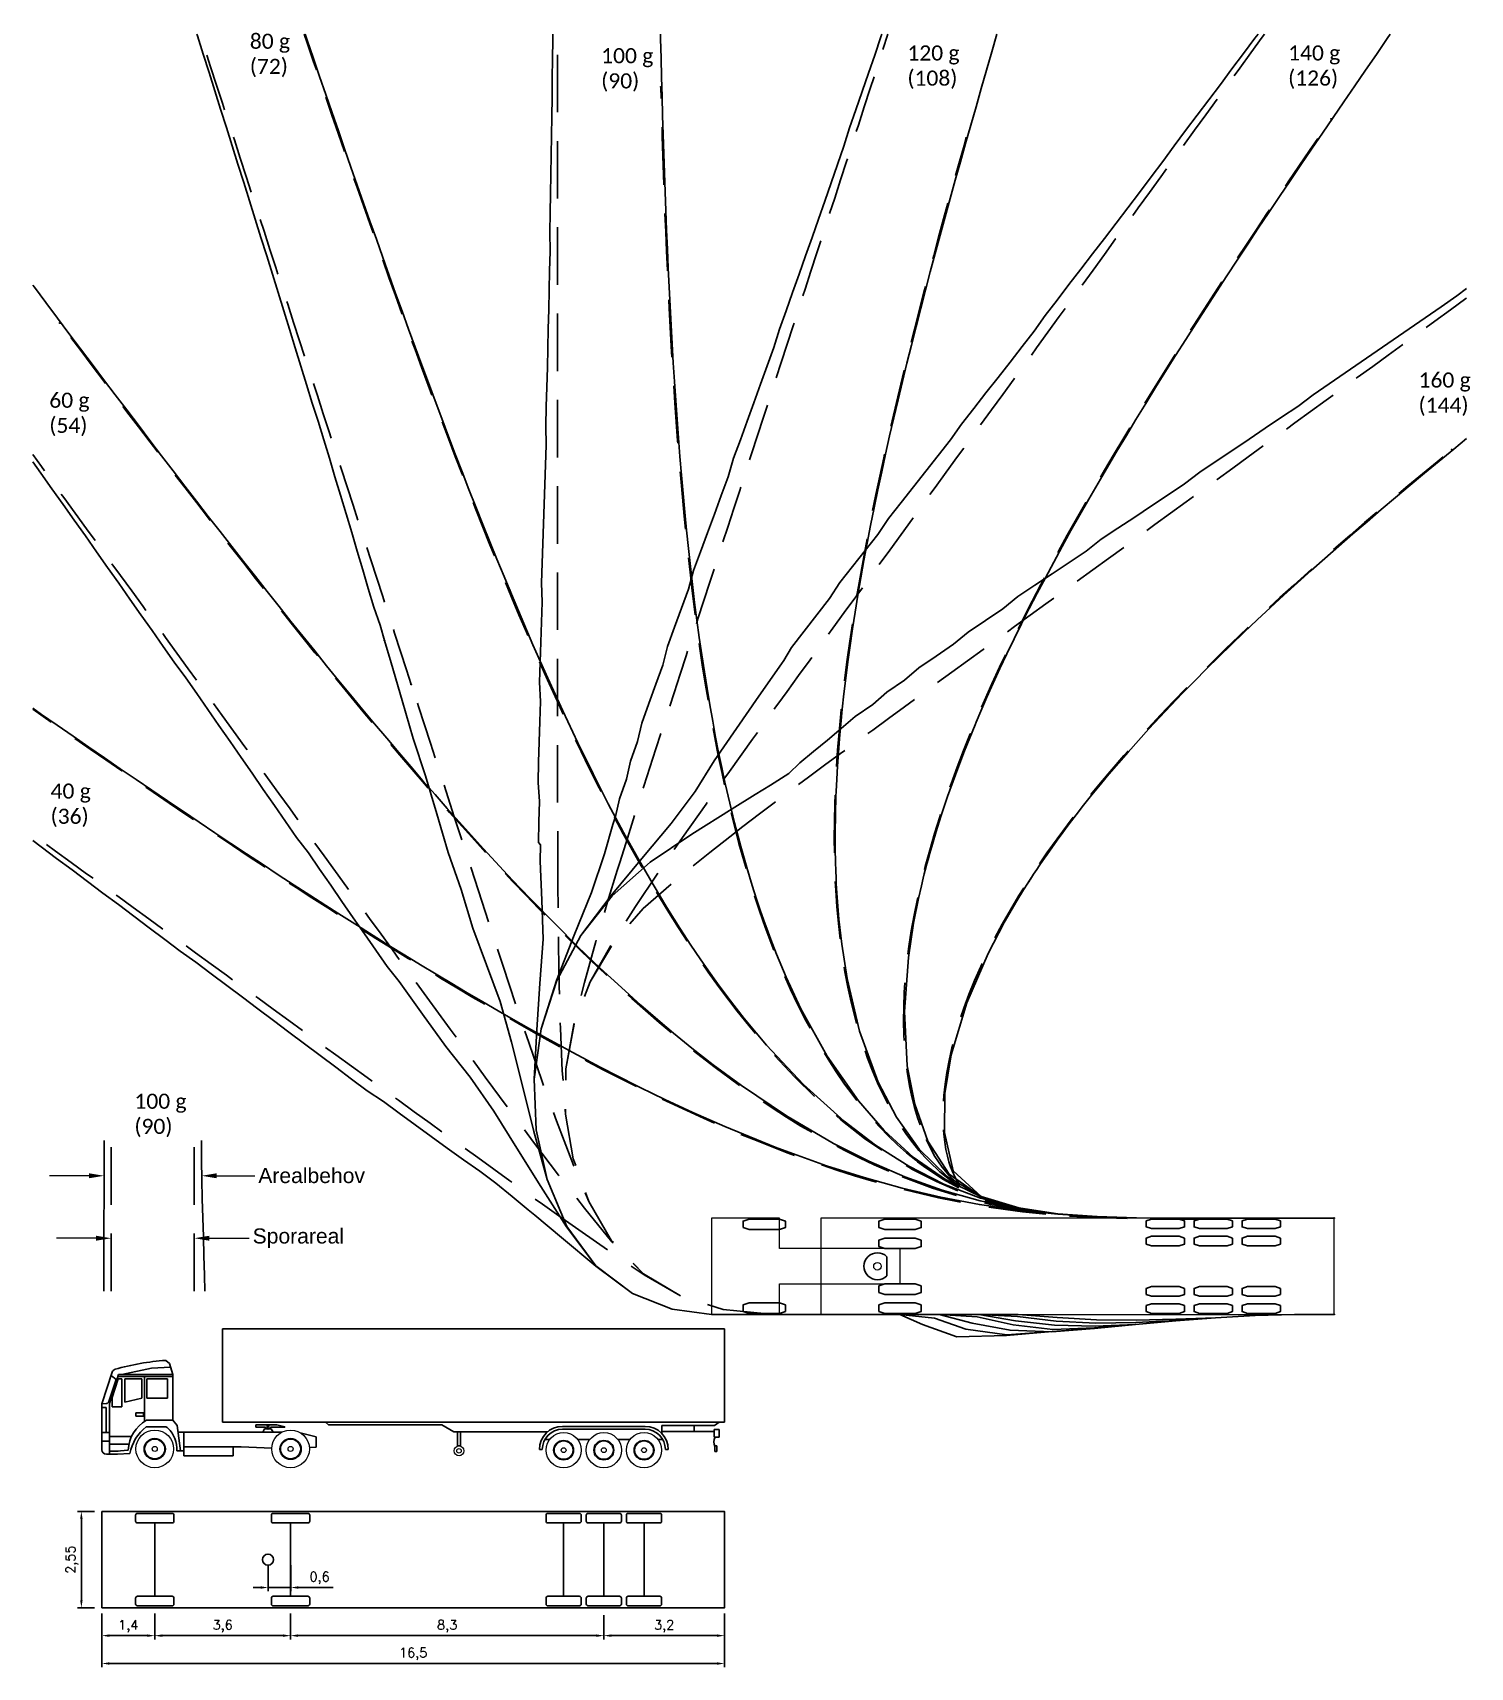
# Model space of a CAD drawing. Header units: millimetres. Extents: x -34.5 to 3.6, y -9.4 to 34.
import ezdxf
from ezdxf import colors
from ezdxf.entities.mleader import LeaderData, LeaderLine
from ezdxf.math import Vec2, Vec3

# ---------------------------------------------------------------- set-up
doc = ezdxf.new("R2010")
doc.units = ezdxf.units.MM
doc.linetypes.add('DASHEDX2', pattern=[1.5, 1, -0.5])
doc.layers.add('Tekst', color=4, linetype='Continuous')
doc.styles.add('BT standard', font='sanss___.ttf')
doc.styles.add('Legend', font='CALIBRI.TTF')
doc.styles.get("Standard").update_dxf_attribs({"font": 'romans'})
doc.dimstyles.new('ISO-25', dxfattribs={"dimtxt": 2.5, "dimasz": 2.5, "dimexe": 1.25, "dimexo": 0.625, "dimtad": 1, "dimtxsty": 'Standard', "dimcen": 2.5, "dimadec": 0, "dimazin": 0, "dimtfac": 1, "dimtmove": 0, "dimatfit": 3, "dimfxl": 1, "dimarcsym": 0})

# ---------------------------------------------------------------- blocks, each defined once
blk = doc.blocks.new('*U3621')
at = {"color": 1, "lineweight": 0}
blk.add_circle((0, 0), 0.0127, dxfattribs=at)
blk = doc.blocks.new('*U3622')
at = {"color": 1, "lineweight": 0}
blk.add_circle((0, 0), 0.0127, dxfattribs=at)
blk = doc.blocks.new('*U3624')
at = {"color": 1, "linetype": 'Continuous', "lineweight": 0, "ltscale": 1.524}
blk.add_lwpolyline([(0, 1.275), (-13.6, 1.275), (-13.6, -1.275), (0, -1.275), (0, 1.275), (0, 1.275)], close=True, dxfattribs=at)
at = {"color": 2, "linetype": 'Continuous', "ltscale": 1.524, "flags": 128}
for points in [[(-12.178, 1.043752), (-12.178, 1.202248), (-12.03576, 1.25), (-11.30424, 1.25), (-11.162, 1.202248), (-11.162, 1.043752), (-11.30424, 0.996), (-12.03576, 0.996)], [(-10.908, 1.043752), (-10.908, 1.202248), (-10.76576, 1.25), (-10.03424, 1.25), (-9.892, 1.202248), (-9.892, 1.043752), (-10.03424, 0.996), (-10.76576, 0.996)], [(-9.638, 1.043752), (-9.638, 1.202248), (-9.49576, 1.25), (-8.76424, 1.25), (-8.622, 1.202248), (-8.622, 1.043752), (-8.76424, 0.996), (-9.49576, 0.996)], [(-12.178, 0.586552), (-12.178, 0.745048), (-12.03576, 0.7928), (-11.30424, 0.7928), (-11.162, 0.745048), (-11.162, 0.586552), (-11.30424, 0.5388), (-12.03576, 0.5388)], [(-10.908, 0.586552), (-10.908, 0.745048), (-10.76576, 0.7928), (-10.03424, 0.7928), (-9.892, 0.745048), (-9.892, 0.586552), (-10.03424, 0.5388), (-10.76576, 0.5388)], [(-9.638, 0.586552), (-9.638, 0.745048), (-9.49576, 0.7928), (-8.76424, 0.7928), (-8.622, 0.745048), (-8.622, 0.586552), (-8.76424, 0.5388), (-9.49576, 0.5388)], [(-12.178, -0.745048), (-12.178, -0.586552), (-12.03576, -0.5388), (-11.30424, -0.5388), (-11.162, -0.586552), (-11.162, -0.745048), (-11.30424, -0.7928), (-12.03576, -0.7928)], [(-10.908, -0.745048), (-10.908, -0.586552), (-10.76576, -0.5388), (-10.03424, -0.5388), (-9.892, -0.586552), (-9.892, -0.745048), (-10.03424, -0.7928), (-10.76576, -0.7928)], [(-9.638, -0.745048), (-9.638, -0.586552), (-9.49576, -0.5388), (-8.76424, -0.5388), (-8.622, -0.586552), (-8.622, -0.745048), (-8.76424, -0.7928), (-9.49576, -0.7928)], [(-12.178, -1.202248), (-12.178, -1.043752), (-12.03576, -0.996), (-11.30424, -0.996), (-11.162, -1.043752), (-11.162, -1.202248), (-11.30424, -1.25), (-12.03576, -1.25)], [(-10.908, -1.202248), (-10.908, -1.043752), (-10.76576, -0.996), (-10.03424, -0.996), (-9.892, -1.043752), (-9.892, -1.202248), (-10.03424, -1.25), (-10.76576, -1.25)], [(-9.638, -1.202248), (-9.638, -1.043752), (-9.49576, -0.996), (-8.76424, -0.996), (-8.622, -1.043752), (-8.622, -1.202248), (-8.76424, -1.25), (-9.49576, -1.25)]]:
    blk.add_lwpolyline(points, close=True, dxfattribs=at)
at = {"color": 1, "lineweight": 0}
blk.add_circle((-1.5, 0), 0.1, dxfattribs=at)
blk = doc.blocks.new('*U3625')
at = {"color": 1, "linetype": 'Continuous', "ltscale": 1.524}
blk.add_line((-4.653, 0.253), (-4.653, -0.253), dxfattribs=at)
at = {"color": 2, "linetype": 'Continuous', "ltscale": 1.524, "flags": 128}
for points in [[(-5.559, 1.023), (-5.559, 1.197), (-5.402, 1.25), (-4.598, 1.25), (-4.441, 1.197), (-4.441, 1.023), (-4.598, 0.971), (-5.402, 0.971)], [(-5.559, 0.52), (-5.559, 0.695), (-5.402, 0.747), (-4.598, 0.747), (-4.441, 0.695), (-4.441, 0.52), (-4.598, 0.468), (-5.402, 0.468)], [(-5.559, -0.695), (-5.559, -0.52), (-5.402, -0.468), (-4.598, -0.468), (-4.441, -0.52), (-4.441, -0.695), (-4.598, -0.747), (-5.402, -0.747)], [(-5.559, -1.197), (-5.559, -1.023), (-5.402, -0.971), (-4.598, -0.971), (-4.441, -1.023), (-4.441, -1.197), (-4.598, -1.25), (-5.402, -1.25)]]:
    blk.add_lwpolyline(points, close=True, dxfattribs=at)
at = {"color": 1, "linetype": 'Continuous', "lineweight": 0, "ltscale": 1.524}
blk.add_lwpolyline([(0, 1.275), (-1.8, 1.275), (-1.8, 0.468), (-5, 0.468), (-5, -0.468), (-1.8, -0.468), (-1.8, -1.275), (0, -1.275), (0, 1.275), (0, 1.275)], close=True, dxfattribs=at)
at = {"color": 1, "linetype": 'Continuous', "ltscale": 1.524}
blk.add_arc((-4.4, 0), 0.357, 225, 135, dxfattribs=at)
blk = doc.blocks.new('*U3623')
at = {"color": 2, "linetype": 'Continuous', "ltscale": 1.524, "flags": 128}
for points in [[(-0.559, 1.023), (-0.559, 1.197), (-0.402, 1.25), (0.402, 1.25), (0.559, 1.197), (0.559, 1.023), (0.402, 0.971), (-0.402, 0.971)], [(-0.559, -1.197), (-0.559, -1.023), (-0.402, -0.971), (0.402, -0.971), (0.559, -1.023), (0.559, -1.197), (0.402, -1.25), (-0.402, -1.25)]]:
    blk.add_lwpolyline(points, close=True, dxfattribs=at)
at = {"rotation": 180}
for name, p in [('*U3625', (-1.4, 0)), ('*U3624', (1.5, 0))]:
    blk.add_blockref(name, p, dxfattribs=at)
blk = doc.blocks.new('*U3626')
at = {"color": 2, "lineweight": 0}
blk.add_circle((0, 0), 0.0127, dxfattribs=at)
blk = doc.blocks.new('*U3627')
at = {"color": 1, "lineweight": 0}
blk.add_circle((0, 0), 0.0127, dxfattribs=at)
blk = doc.blocks.new('*U3628')
at = {"color": 1, "lineweight": 0}
blk.add_circle((0, 0), 0.0127, dxfattribs=at)
blk = doc.blocks.new('*U3630')
at = {"color": 1, "linetype": 'Continuous', "lineweight": 0, "ltscale": 1.524}
blk.add_lwpolyline([(0, 1.275), (-13.6, 1.275), (-13.6, -1.275), (0, -1.275), (0, 1.275), (0, 1.275)], close=True, dxfattribs=at)
at = {"color": 2, "linetype": 'Continuous', "ltscale": 1.524, "flags": 128}
for points in [[(-12.178, 1.043752), (-12.178, 1.202248), (-12.03576, 1.25), (-11.30424, 1.25), (-11.162, 1.202248), (-11.162, 1.043752), (-11.30424, 0.996), (-12.03576, 0.996)], [(-10.908, 1.043752), (-10.908, 1.202248), (-10.76576, 1.25), (-10.03424, 1.25), (-9.892, 1.202248), (-9.892, 1.043752), (-10.03424, 0.996), (-10.76576, 0.996)], [(-9.638, 1.043752), (-9.638, 1.202248), (-9.49576, 1.25), (-8.76424, 1.25), (-8.622, 1.202248), (-8.622, 1.043752), (-8.76424, 0.996), (-9.49576, 0.996)], [(-12.178, 0.586552), (-12.178, 0.745048), (-12.03576, 0.7928), (-11.30424, 0.7928), (-11.162, 0.745048), (-11.162, 0.586552), (-11.30424, 0.5388), (-12.03576, 0.5388)], [(-10.908, 0.586552), (-10.908, 0.745048), (-10.76576, 0.7928), (-10.03424, 0.7928), (-9.892, 0.745048), (-9.892, 0.586552), (-10.03424, 0.5388), (-10.76576, 0.5388)], [(-9.638, 0.586552), (-9.638, 0.745048), (-9.49576, 0.7928), (-8.76424, 0.7928), (-8.622, 0.745048), (-8.622, 0.586552), (-8.76424, 0.5388), (-9.49576, 0.5388)], [(-12.178, -0.745048), (-12.178, -0.586552), (-12.03576, -0.5388), (-11.30424, -0.5388), (-11.162, -0.586552), (-11.162, -0.745048), (-11.30424, -0.7928), (-12.03576, -0.7928)], [(-10.908, -0.745048), (-10.908, -0.586552), (-10.76576, -0.5388), (-10.03424, -0.5388), (-9.892, -0.586552), (-9.892, -0.745048), (-10.03424, -0.7928), (-10.76576, -0.7928)], [(-9.638, -0.745048), (-9.638, -0.586552), (-9.49576, -0.5388), (-8.76424, -0.5388), (-8.622, -0.586552), (-8.622, -0.745048), (-8.76424, -0.7928), (-9.49576, -0.7928)], [(-12.178, -1.202248), (-12.178, -1.043752), (-12.03576, -0.996), (-11.30424, -0.996), (-11.162, -1.043752), (-11.162, -1.202248), (-11.30424, -1.25), (-12.03576, -1.25)], [(-10.908, -1.202248), (-10.908, -1.043752), (-10.76576, -0.996), (-10.03424, -0.996), (-9.892, -1.043752), (-9.892, -1.202248), (-10.03424, -1.25), (-10.76576, -1.25)], [(-9.638, -1.202248), (-9.638, -1.043752), (-9.49576, -0.996), (-8.76424, -0.996), (-8.622, -1.043752), (-8.622, -1.202248), (-8.76424, -1.25), (-9.49576, -1.25)]]:
    blk.add_lwpolyline(points, close=True, dxfattribs=at)
at = {"color": 1, "lineweight": 0}
blk.add_circle((-1.5, 0), 0.1, dxfattribs=at)
blk = doc.blocks.new('*U3631')
at = {"color": 1, "linetype": 'Continuous', "ltscale": 1.524}
blk.add_line((-4.653, 0.253), (-4.653, -0.253), dxfattribs=at)
at = {"color": 2, "linetype": 'Continuous', "ltscale": 1.524, "flags": 128}
for points in [[(-5.559, 1.023), (-5.559, 1.197), (-5.402, 1.25), (-4.598, 1.25), (-4.441, 1.197), (-4.441, 1.023), (-4.598, 0.971), (-5.402, 0.971)], [(-5.559, 0.52), (-5.559, 0.695), (-5.402, 0.747), (-4.598, 0.747), (-4.441, 0.695), (-4.441, 0.52), (-4.598, 0.468), (-5.402, 0.468)], [(-5.559, -0.695), (-5.559, -0.52), (-5.402, -0.468), (-4.598, -0.468), (-4.441, -0.52), (-4.441, -0.695), (-4.598, -0.747), (-5.402, -0.747)], [(-5.559, -1.197), (-5.559, -1.023), (-5.402, -0.971), (-4.598, -0.971), (-4.441, -1.023), (-4.441, -1.197), (-4.598, -1.25), (-5.402, -1.25)]]:
    blk.add_lwpolyline(points, close=True, dxfattribs=at)
at = {"color": 1, "linetype": 'Continuous', "lineweight": 0, "ltscale": 1.524}
blk.add_lwpolyline([(0, 1.275), (-1.8, 1.275), (-1.8, 0.468), (-5, 0.468), (-5, -0.468), (-1.8, -0.468), (-1.8, -1.275), (0, -1.275), (0, 1.275), (0, 1.275)], close=True, dxfattribs=at)
at = {"color": 1, "linetype": 'Continuous', "ltscale": 1.524}
blk.add_arc((-4.4, 0), 0.357, 225, 135, dxfattribs=at)
blk = doc.blocks.new('*U3629')
at = {"color": 2, "linetype": 'Continuous', "ltscale": 1.524, "flags": 128}
for points in [[(-0.559, 1.023), (-0.559, 1.197), (-0.402, 1.25), (0.402, 1.25), (0.559, 1.197), (0.559, 1.023), (0.402, 0.971), (-0.402, 0.971)], [(-0.559, -1.197), (-0.559, -1.023), (-0.402, -0.971), (0.402, -0.971), (0.559, -1.023), (0.559, -1.197), (0.402, -1.25), (-0.402, -1.25)]]:
    blk.add_lwpolyline(points, close=True, dxfattribs=at)
at = {"rotation": 180}
for name, p in [('*U3631', (-1.4, 0)), ('*U3630', (1.5, 0))]:
    blk.add_blockref(name, p, dxfattribs=at)
blk = doc.blocks.new('*U3632')
at = {"color": 2, "lineweight": 0}
blk.add_circle((0, 0), 0.0127, dxfattribs=at)
blk = doc.blocks.new('*U3633')
at = {"color": 1, "lineweight": 0}
blk.add_circle((0, 0), 0.0127, dxfattribs=at)
blk = doc.blocks.new('*U3634')
at = {"color": 1, "lineweight": 0}
blk.add_circle((0, 0), 0.0127, dxfattribs=at)
blk = doc.blocks.new('*U3636')
at = {"color": 1, "linetype": 'Continuous', "lineweight": 0, "ltscale": 1.524}
blk.add_lwpolyline([(0, 1.275), (-13.6, 1.275), (-13.6, -1.275), (0, -1.275), (0, 1.275), (0, 1.275)], close=True, dxfattribs=at)
at = {"color": 2, "linetype": 'Continuous', "ltscale": 1.524, "flags": 128}
for points in [[(-12.178, 1.043752), (-12.178, 1.202248), (-12.03576, 1.25), (-11.30424, 1.25), (-11.162, 1.202248), (-11.162, 1.043752), (-11.30424, 0.996), (-12.03576, 0.996)], [(-10.908, 1.043752), (-10.908, 1.202248), (-10.76576, 1.25), (-10.03424, 1.25), (-9.892, 1.202248), (-9.892, 1.043752), (-10.03424, 0.996), (-10.76576, 0.996)], [(-9.638, 1.043752), (-9.638, 1.202248), (-9.49576, 1.25), (-8.76424, 1.25), (-8.622, 1.202248), (-8.622, 1.043752), (-8.76424, 0.996), (-9.49576, 0.996)], [(-12.178, 0.586552), (-12.178, 0.745048), (-12.03576, 0.7928), (-11.30424, 0.7928), (-11.162, 0.745048), (-11.162, 0.586552), (-11.30424, 0.5388), (-12.03576, 0.5388)], [(-10.908, 0.586552), (-10.908, 0.745048), (-10.76576, 0.7928), (-10.03424, 0.7928), (-9.892, 0.745048), (-9.892, 0.586552), (-10.03424, 0.5388), (-10.76576, 0.5388)], [(-9.638, 0.586552), (-9.638, 0.745048), (-9.49576, 0.7928), (-8.76424, 0.7928), (-8.622, 0.745048), (-8.622, 0.586552), (-8.76424, 0.5388), (-9.49576, 0.5388)], [(-12.178, -0.745048), (-12.178, -0.586552), (-12.03576, -0.5388), (-11.30424, -0.5388), (-11.162, -0.586552), (-11.162, -0.745048), (-11.30424, -0.7928), (-12.03576, -0.7928)], [(-10.908, -0.745048), (-10.908, -0.586552), (-10.76576, -0.5388), (-10.03424, -0.5388), (-9.892, -0.586552), (-9.892, -0.745048), (-10.03424, -0.7928), (-10.76576, -0.7928)], [(-9.638, -0.745048), (-9.638, -0.586552), (-9.49576, -0.5388), (-8.76424, -0.5388), (-8.622, -0.586552), (-8.622, -0.745048), (-8.76424, -0.7928), (-9.49576, -0.7928)], [(-12.178, -1.202248), (-12.178, -1.043752), (-12.03576, -0.996), (-11.30424, -0.996), (-11.162, -1.043752), (-11.162, -1.202248), (-11.30424, -1.25), (-12.03576, -1.25)], [(-10.908, -1.202248), (-10.908, -1.043752), (-10.76576, -0.996), (-10.03424, -0.996), (-9.892, -1.043752), (-9.892, -1.202248), (-10.03424, -1.25), (-10.76576, -1.25)], [(-9.638, -1.202248), (-9.638, -1.043752), (-9.49576, -0.996), (-8.76424, -0.996), (-8.622, -1.043752), (-8.622, -1.202248), (-8.76424, -1.25), (-9.49576, -1.25)]]:
    blk.add_lwpolyline(points, close=True, dxfattribs=at)
at = {"color": 1, "lineweight": 0}
blk.add_circle((-1.5, 0), 0.1, dxfattribs=at)
blk = doc.blocks.new('*U3637')
at = {"color": 1, "linetype": 'Continuous', "ltscale": 1.524}
blk.add_line((-4.653, 0.253), (-4.653, -0.253), dxfattribs=at)
at = {"color": 2, "linetype": 'Continuous', "ltscale": 1.524, "flags": 128}
for points in [[(-5.559, 1.023), (-5.559, 1.197), (-5.402, 1.25), (-4.598, 1.25), (-4.441, 1.197), (-4.441, 1.023), (-4.598, 0.971), (-5.402, 0.971)], [(-5.559, 0.52), (-5.559, 0.695), (-5.402, 0.747), (-4.598, 0.747), (-4.441, 0.695), (-4.441, 0.52), (-4.598, 0.468), (-5.402, 0.468)], [(-5.559, -0.695), (-5.559, -0.52), (-5.402, -0.468), (-4.598, -0.468), (-4.441, -0.52), (-4.441, -0.695), (-4.598, -0.747), (-5.402, -0.747)], [(-5.559, -1.197), (-5.559, -1.023), (-5.402, -0.971), (-4.598, -0.971), (-4.441, -1.023), (-4.441, -1.197), (-4.598, -1.25), (-5.402, -1.25)]]:
    blk.add_lwpolyline(points, close=True, dxfattribs=at)
at = {"color": 1, "linetype": 'Continuous', "lineweight": 0, "ltscale": 1.524}
blk.add_lwpolyline([(0, 1.275), (-1.8, 1.275), (-1.8, 0.468), (-5, 0.468), (-5, -0.468), (-1.8, -0.468), (-1.8, -1.275), (0, -1.275), (0, 1.275), (0, 1.275)], close=True, dxfattribs=at)
at = {"color": 1, "linetype": 'Continuous', "ltscale": 1.524}
blk.add_arc((-4.4, 0), 0.357, 225, 135, dxfattribs=at)
blk = doc.blocks.new('*U3635')
at = {"color": 2, "linetype": 'Continuous', "ltscale": 1.524, "flags": 128}
for points in [[(-0.559, 1.023), (-0.559, 1.197), (-0.402, 1.25), (0.402, 1.25), (0.559, 1.197), (0.559, 1.023), (0.402, 0.971), (-0.402, 0.971)], [(-0.559, -1.197), (-0.559, -1.023), (-0.402, -0.971), (0.402, -0.971), (0.559, -1.023), (0.559, -1.197), (0.402, -1.25), (-0.402, -1.25)]]:
    blk.add_lwpolyline(points, close=True, dxfattribs=at)
at = {"rotation": 180}
for name, p in [('*U3637', (-1.4, 0)), ('*U3636', (1.5, 0))]:
    blk.add_blockref(name, p, dxfattribs=at)
blk = doc.blocks.new('*U3638')
at = {"color": 2, "lineweight": 0}
blk.add_circle((0, 0), 0.0127, dxfattribs=at)
blk = doc.blocks.new('*U3639')
at = {"color": 1, "lineweight": 0}
blk.add_circle((0, 0), 0.0127, dxfattribs=at)
blk = doc.blocks.new('*U3640')
at = {"color": 1, "lineweight": 0}
blk.add_circle((0, 0), 0.0127, dxfattribs=at)
blk = doc.blocks.new('*U3642')
at = {"color": 1, "linetype": 'Continuous', "lineweight": 0, "ltscale": 1.524}
blk.add_lwpolyline([(0, 1.275), (-13.6, 1.275), (-13.6, -1.275), (0, -1.275), (0, 1.275), (0, 1.275)], close=True, dxfattribs=at)
at = {"color": 2, "linetype": 'Continuous', "ltscale": 1.524, "flags": 128}
for points in [[(-12.178, 1.043752), (-12.178, 1.202248), (-12.03576, 1.25), (-11.30424, 1.25), (-11.162, 1.202248), (-11.162, 1.043752), (-11.30424, 0.996), (-12.03576, 0.996)], [(-10.908, 1.043752), (-10.908, 1.202248), (-10.76576, 1.25), (-10.03424, 1.25), (-9.892, 1.202248), (-9.892, 1.043752), (-10.03424, 0.996), (-10.76576, 0.996)], [(-9.638, 1.043752), (-9.638, 1.202248), (-9.49576, 1.25), (-8.76424, 1.25), (-8.622, 1.202248), (-8.622, 1.043752), (-8.76424, 0.996), (-9.49576, 0.996)], [(-12.178, 0.586552), (-12.178, 0.745048), (-12.03576, 0.7928), (-11.30424, 0.7928), (-11.162, 0.745048), (-11.162, 0.586552), (-11.30424, 0.5388), (-12.03576, 0.5388)], [(-10.908, 0.586552), (-10.908, 0.745048), (-10.76576, 0.7928), (-10.03424, 0.7928), (-9.892, 0.745048), (-9.892, 0.586552), (-10.03424, 0.5388), (-10.76576, 0.5388)], [(-9.638, 0.586552), (-9.638, 0.745048), (-9.49576, 0.7928), (-8.76424, 0.7928), (-8.622, 0.745048), (-8.622, 0.586552), (-8.76424, 0.5388), (-9.49576, 0.5388)], [(-12.178, -0.745048), (-12.178, -0.586552), (-12.03576, -0.5388), (-11.30424, -0.5388), (-11.162, -0.586552), (-11.162, -0.745048), (-11.30424, -0.7928), (-12.03576, -0.7928)], [(-10.908, -0.745048), (-10.908, -0.586552), (-10.76576, -0.5388), (-10.03424, -0.5388), (-9.892, -0.586552), (-9.892, -0.745048), (-10.03424, -0.7928), (-10.76576, -0.7928)], [(-9.638, -0.745048), (-9.638, -0.586552), (-9.49576, -0.5388), (-8.76424, -0.5388), (-8.622, -0.586552), (-8.622, -0.745048), (-8.76424, -0.7928), (-9.49576, -0.7928)], [(-12.178, -1.202248), (-12.178, -1.043752), (-12.03576, -0.996), (-11.30424, -0.996), (-11.162, -1.043752), (-11.162, -1.202248), (-11.30424, -1.25), (-12.03576, -1.25)], [(-10.908, -1.202248), (-10.908, -1.043752), (-10.76576, -0.996), (-10.03424, -0.996), (-9.892, -1.043752), (-9.892, -1.202248), (-10.03424, -1.25), (-10.76576, -1.25)], [(-9.638, -1.202248), (-9.638, -1.043752), (-9.49576, -0.996), (-8.76424, -0.996), (-8.622, -1.043752), (-8.622, -1.202248), (-8.76424, -1.25), (-9.49576, -1.25)]]:
    blk.add_lwpolyline(points, close=True, dxfattribs=at)
at = {"color": 1, "lineweight": 0}
blk.add_circle((-1.5, 0), 0.1, dxfattribs=at)
blk = doc.blocks.new('*U3643')
at = {"color": 1, "linetype": 'Continuous', "ltscale": 1.524}
blk.add_line((-4.653, 0.253), (-4.653, -0.253), dxfattribs=at)
at = {"color": 2, "linetype": 'Continuous', "ltscale": 1.524, "flags": 128}
for points in [[(-5.559, 1.023), (-5.559, 1.197), (-5.402, 1.25), (-4.598, 1.25), (-4.441, 1.197), (-4.441, 1.023), (-4.598, 0.971), (-5.402, 0.971)], [(-5.559, 0.52), (-5.559, 0.695), (-5.402, 0.747), (-4.598, 0.747), (-4.441, 0.695), (-4.441, 0.52), (-4.598, 0.468), (-5.402, 0.468)], [(-5.559, -0.695), (-5.559, -0.52), (-5.402, -0.468), (-4.598, -0.468), (-4.441, -0.52), (-4.441, -0.695), (-4.598, -0.747), (-5.402, -0.747)], [(-5.559, -1.197), (-5.559, -1.023), (-5.402, -0.971), (-4.598, -0.971), (-4.441, -1.023), (-4.441, -1.197), (-4.598, -1.25), (-5.402, -1.25)]]:
    blk.add_lwpolyline(points, close=True, dxfattribs=at)
at = {"color": 1, "linetype": 'Continuous', "lineweight": 0, "ltscale": 1.524}
blk.add_lwpolyline([(0, 1.275), (-1.8, 1.275), (-1.8, 0.468), (-5, 0.468), (-5, -0.468), (-1.8, -0.468), (-1.8, -1.275), (0, -1.275), (0, 1.275), (0, 1.275)], close=True, dxfattribs=at)
at = {"color": 1, "linetype": 'Continuous', "ltscale": 1.524}
blk.add_arc((-4.4, 0), 0.357, 225, 135, dxfattribs=at)
blk = doc.blocks.new('*U3641')
at = {"color": 2, "linetype": 'Continuous', "ltscale": 1.524, "flags": 128}
for points in [[(-0.559, 1.023), (-0.559, 1.197), (-0.402, 1.25), (0.402, 1.25), (0.559, 1.197), (0.559, 1.023), (0.402, 0.971), (-0.402, 0.971)], [(-0.559, -1.197), (-0.559, -1.023), (-0.402, -0.971), (0.402, -0.971), (0.559, -1.023), (0.559, -1.197), (0.402, -1.25), (-0.402, -1.25)]]:
    blk.add_lwpolyline(points, close=True, dxfattribs=at)
at = {"rotation": 180}
for name, p in [('*U3643', (-1.4, 0)), ('*U3642', (1.5, 0))]:
    blk.add_blockref(name, p, dxfattribs=at)
blk = doc.blocks.new('*U3644')
at = {"color": 2, "lineweight": 0}
blk.add_circle((0, 0), 0.0127, dxfattribs=at)
blk = doc.blocks.new('*U3645')
at = {"color": 2, "lineweight": 0}
blk.add_circle((0, 0), 0.0127, dxfattribs=at)
blk = doc.blocks.new('*U3646')
at = {"color": 1, "lineweight": 0}
blk.add_circle((0, 0), 0.0127, dxfattribs=at)
blk = doc.blocks.new('*U3647')
at = {"color": 1, "lineweight": 0}
blk.add_circle((0, 0), 0.0127, dxfattribs=at)
blk = doc.blocks.new('*U3648')
at = {"color": 1, "lineweight": 0}
blk.add_circle((0, 0), 0.0127, dxfattribs=at)
blk = doc.blocks.new('*U3649')
at = {"color": 1, "lineweight": 0}
blk.add_circle((0, 0), 0.0127, dxfattribs=at)
blk = doc.blocks.new('*U3651')
at = {"color": 1, "linetype": 'Continuous', "lineweight": 0, "ltscale": 1.524}
blk.add_lwpolyline([(0, 1.275), (-13.6, 1.275), (-13.6, -1.275), (0, -1.275), (0, 1.275), (0, 1.275)], close=True, dxfattribs=at)
at = {"color": 2, "linetype": 'Continuous', "ltscale": 1.524, "flags": 128}
for points in [[(-12.178, 1.043752), (-12.178, 1.202248), (-12.03576, 1.25), (-11.30424, 1.25), (-11.162, 1.202248), (-11.162, 1.043752), (-11.30424, 0.996), (-12.03576, 0.996)], [(-10.908, 1.043752), (-10.908, 1.202248), (-10.76576, 1.25), (-10.03424, 1.25), (-9.892, 1.202248), (-9.892, 1.043752), (-10.03424, 0.996), (-10.76576, 0.996)], [(-9.638, 1.043752), (-9.638, 1.202248), (-9.49576, 1.25), (-8.76424, 1.25), (-8.622, 1.202248), (-8.622, 1.043752), (-8.76424, 0.996), (-9.49576, 0.996)], [(-12.178, 0.586552), (-12.178, 0.745048), (-12.03576, 0.7928), (-11.30424, 0.7928), (-11.162, 0.745048), (-11.162, 0.586552), (-11.30424, 0.5388), (-12.03576, 0.5388)], [(-10.908, 0.586552), (-10.908, 0.745048), (-10.76576, 0.7928), (-10.03424, 0.7928), (-9.892, 0.745048), (-9.892, 0.586552), (-10.03424, 0.5388), (-10.76576, 0.5388)], [(-9.638, 0.586552), (-9.638, 0.745048), (-9.49576, 0.7928), (-8.76424, 0.7928), (-8.622, 0.745048), (-8.622, 0.586552), (-8.76424, 0.5388), (-9.49576, 0.5388)], [(-12.178, -0.745048), (-12.178, -0.586552), (-12.03576, -0.5388), (-11.30424, -0.5388), (-11.162, -0.586552), (-11.162, -0.745048), (-11.30424, -0.7928), (-12.03576, -0.7928)], [(-10.908, -0.745048), (-10.908, -0.586552), (-10.76576, -0.5388), (-10.03424, -0.5388), (-9.892, -0.586552), (-9.892, -0.745048), (-10.03424, -0.7928), (-10.76576, -0.7928)], [(-9.638, -0.745048), (-9.638, -0.586552), (-9.49576, -0.5388), (-8.76424, -0.5388), (-8.622, -0.586552), (-8.622, -0.745048), (-8.76424, -0.7928), (-9.49576, -0.7928)], [(-12.178, -1.202248), (-12.178, -1.043752), (-12.03576, -0.996), (-11.30424, -0.996), (-11.162, -1.043752), (-11.162, -1.202248), (-11.30424, -1.25), (-12.03576, -1.25)], [(-10.908, -1.202248), (-10.908, -1.043752), (-10.76576, -0.996), (-10.03424, -0.996), (-9.892, -1.043752), (-9.892, -1.202248), (-10.03424, -1.25), (-10.76576, -1.25)], [(-9.638, -1.202248), (-9.638, -1.043752), (-9.49576, -0.996), (-8.76424, -0.996), (-8.622, -1.043752), (-8.622, -1.202248), (-8.76424, -1.25), (-9.49576, -1.25)]]:
    blk.add_lwpolyline(points, close=True, dxfattribs=at)
at = {"color": 1, "lineweight": 0}
blk.add_circle((-1.5, 0), 0.1, dxfattribs=at)
blk = doc.blocks.new('*U3652')
at = {"color": 1, "linetype": 'Continuous', "ltscale": 1.524}
blk.add_line((-4.653, 0.253), (-4.653, -0.253), dxfattribs=at)
at = {"color": 2, "linetype": 'Continuous', "ltscale": 1.524, "flags": 128}
for points in [[(-5.559, 1.023), (-5.559, 1.197), (-5.402, 1.25), (-4.598, 1.25), (-4.441, 1.197), (-4.441, 1.023), (-4.598, 0.971), (-5.402, 0.971)], [(-5.559, 0.52), (-5.559, 0.695), (-5.402, 0.747), (-4.598, 0.747), (-4.441, 0.695), (-4.441, 0.52), (-4.598, 0.468), (-5.402, 0.468)], [(-5.559, -0.695), (-5.559, -0.52), (-5.402, -0.468), (-4.598, -0.468), (-4.441, -0.52), (-4.441, -0.695), (-4.598, -0.747), (-5.402, -0.747)], [(-5.559, -1.197), (-5.559, -1.023), (-5.402, -0.971), (-4.598, -0.971), (-4.441, -1.023), (-4.441, -1.197), (-4.598, -1.25), (-5.402, -1.25)]]:
    blk.add_lwpolyline(points, close=True, dxfattribs=at)
at = {"color": 1, "linetype": 'Continuous', "lineweight": 0, "ltscale": 1.524}
blk.add_lwpolyline([(0, 1.275), (-1.8, 1.275), (-1.8, 0.468), (-5, 0.468), (-5, -0.468), (-1.8, -0.468), (-1.8, -1.275), (0, -1.275), (0, 1.275), (0, 1.275)], close=True, dxfattribs=at)
at = {"color": 1, "linetype": 'Continuous', "ltscale": 1.524}
blk.add_arc((-4.4, 0), 0.357, 225, 135, dxfattribs=at)
blk = doc.blocks.new('*U3650')
at = {"color": 2, "linetype": 'Continuous', "ltscale": 1.524, "flags": 128}
for points in [[(-0.559, 1.023), (-0.559, 1.197), (-0.402, 1.25), (0.402, 1.25), (0.559, 1.197), (0.559, 1.023), (0.402, 0.971), (-0.402, 0.971)], [(-0.559, -1.197), (-0.559, -1.023), (-0.402, -0.971), (0.402, -0.971), (0.559, -1.023), (0.559, -1.197), (0.402, -1.25), (-0.402, -1.25)]]:
    blk.add_lwpolyline(points, close=True, dxfattribs=at)
at = {"rotation": 180}
for name, p in [('*U3652', (-1.4, 0)), ('*U3651', (1.5, 0))]:
    blk.add_blockref(name, p, dxfattribs=at)
blk = doc.blocks.new('*U3653')
at = {"color": 2, "lineweight": 0}
blk.add_circle((0, 0), 0.0127, dxfattribs=at)
blk = doc.blocks.new('*U3654')
at = {"color": 1, "lineweight": 0}
blk.add_circle((0, 0), 0.0127, dxfattribs=at)
blk = doc.blocks.new('*U3655')
at = {"color": 1, "lineweight": 0}
blk.add_circle((0, 0), 0.0127, dxfattribs=at)
blk = doc.blocks.new('*U3656')
at = {"color": 1, "lineweight": 0}
blk.add_circle((0, 0), 0.0127, dxfattribs=at)
blk = doc.blocks.new('*U3657')
at = {"color": 1, "lineweight": 0}
blk.add_circle((0, 0), 0.0127, dxfattribs=at)
blk = doc.blocks.new('*U3659')
at = {"color": 1, "linetype": 'Continuous', "lineweight": 0, "ltscale": 1.524}
blk.add_lwpolyline([(0, 1.275), (-13.6, 1.275), (-13.6, -1.275), (0, -1.275), (0, 1.275), (0, 1.275)], close=True, dxfattribs=at)
at = {"color": 2, "linetype": 'Continuous', "ltscale": 1.524, "flags": 128}
for points in [[(-12.178, 1.043752), (-12.178, 1.202248), (-12.03576, 1.25), (-11.30424, 1.25), (-11.162, 1.202248), (-11.162, 1.043752), (-11.30424, 0.996), (-12.03576, 0.996)], [(-10.908, 1.043752), (-10.908, 1.202248), (-10.76576, 1.25), (-10.03424, 1.25), (-9.892, 1.202248), (-9.892, 1.043752), (-10.03424, 0.996), (-10.76576, 0.996)], [(-9.638, 1.043752), (-9.638, 1.202248), (-9.49576, 1.25), (-8.76424, 1.25), (-8.622, 1.202248), (-8.622, 1.043752), (-8.76424, 0.996), (-9.49576, 0.996)], [(-12.178, 0.586552), (-12.178, 0.745048), (-12.03576, 0.7928), (-11.30424, 0.7928), (-11.162, 0.745048), (-11.162, 0.586552), (-11.30424, 0.5388), (-12.03576, 0.5388)], [(-10.908, 0.586552), (-10.908, 0.745048), (-10.76576, 0.7928), (-10.03424, 0.7928), (-9.892, 0.745048), (-9.892, 0.586552), (-10.03424, 0.5388), (-10.76576, 0.5388)], [(-9.638, 0.586552), (-9.638, 0.745048), (-9.49576, 0.7928), (-8.76424, 0.7928), (-8.622, 0.745048), (-8.622, 0.586552), (-8.76424, 0.5388), (-9.49576, 0.5388)], [(-12.178, -0.745048), (-12.178, -0.586552), (-12.03576, -0.5388), (-11.30424, -0.5388), (-11.162, -0.586552), (-11.162, -0.745048), (-11.30424, -0.7928), (-12.03576, -0.7928)], [(-10.908, -0.745048), (-10.908, -0.586552), (-10.76576, -0.5388), (-10.03424, -0.5388), (-9.892, -0.586552), (-9.892, -0.745048), (-10.03424, -0.7928), (-10.76576, -0.7928)], [(-9.638, -0.745048), (-9.638, -0.586552), (-9.49576, -0.5388), (-8.76424, -0.5388), (-8.622, -0.586552), (-8.622, -0.745048), (-8.76424, -0.7928), (-9.49576, -0.7928)], [(-12.178, -1.202248), (-12.178, -1.043752), (-12.03576, -0.996), (-11.30424, -0.996), (-11.162, -1.043752), (-11.162, -1.202248), (-11.30424, -1.25), (-12.03576, -1.25)], [(-10.908, -1.202248), (-10.908, -1.043752), (-10.76576, -0.996), (-10.03424, -0.996), (-9.892, -1.043752), (-9.892, -1.202248), (-10.03424, -1.25), (-10.76576, -1.25)], [(-9.638, -1.202248), (-9.638, -1.043752), (-9.49576, -0.996), (-8.76424, -0.996), (-8.622, -1.043752), (-8.622, -1.202248), (-8.76424, -1.25), (-9.49576, -1.25)]]:
    blk.add_lwpolyline(points, close=True, dxfattribs=at)
at = {"color": 1, "lineweight": 0}
blk.add_circle((-1.5, 0), 0.1, dxfattribs=at)
blk = doc.blocks.new('*U3660')
at = {"color": 1, "linetype": 'Continuous', "ltscale": 1.524}
blk.add_line((-4.653, 0.253), (-4.653, -0.253), dxfattribs=at)
at = {"color": 2, "linetype": 'Continuous', "ltscale": 1.524, "flags": 128}
for points in [[(-5.559, 1.023), (-5.559, 1.197), (-5.402, 1.25), (-4.598, 1.25), (-4.441, 1.197), (-4.441, 1.023), (-4.598, 0.971), (-5.402, 0.971)], [(-5.559, 0.52), (-5.559, 0.695), (-5.402, 0.747), (-4.598, 0.747), (-4.441, 0.695), (-4.441, 0.52), (-4.598, 0.468), (-5.402, 0.468)], [(-5.559, -0.695), (-5.559, -0.52), (-5.402, -0.468), (-4.598, -0.468), (-4.441, -0.52), (-4.441, -0.695), (-4.598, -0.747), (-5.402, -0.747)], [(-5.559, -1.197), (-5.559, -1.023), (-5.402, -0.971), (-4.598, -0.971), (-4.441, -1.023), (-4.441, -1.197), (-4.598, -1.25), (-5.402, -1.25)]]:
    blk.add_lwpolyline(points, close=True, dxfattribs=at)
at = {"color": 1, "linetype": 'Continuous', "lineweight": 0, "ltscale": 1.524}
blk.add_lwpolyline([(0, 1.275), (-1.8, 1.275), (-1.8, 0.468), (-5, 0.468), (-5, -0.468), (-1.8, -0.468), (-1.8, -1.275), (0, -1.275), (0, 1.275), (0, 1.275)], close=True, dxfattribs=at)
at = {"color": 1, "linetype": 'Continuous', "ltscale": 1.524}
blk.add_arc((-4.4, 0), 0.357, 225, 135, dxfattribs=at)
blk = doc.blocks.new('*U3658')
at = {"color": 2, "linetype": 'Continuous', "ltscale": 1.524, "flags": 128}
for points in [[(-0.559, 1.023), (-0.559, 1.197), (-0.402, 1.25), (0.402, 1.25), (0.559, 1.197), (0.559, 1.023), (0.402, 0.971), (-0.402, 0.971)], [(-0.559, -1.197), (-0.559, -1.023), (-0.402, -0.971), (0.402, -0.971), (0.559, -1.023), (0.559, -1.197), (0.402, -1.25), (-0.402, -1.25)]]:
    blk.add_lwpolyline(points, close=True, dxfattribs=at)
at = {"rotation": 180}
for name, p in [('*U3660', (-1.4, 0)), ('*U3659', (1.5, 0))]:
    blk.add_blockref(name, p, dxfattribs=at)
blk = doc.blocks.new('*U3661')
at = {"color": 2, "lineweight": 0}
blk.add_circle((0, 0), 0.0127, dxfattribs=at)
blk = doc.blocks.new('*U3662')
at = {"color": 1, "lineweight": 0}
blk.add_circle((0, 0), 0.0127, dxfattribs=at)
blk = doc.blocks.new('*U3663')
at = {"color": 1, "lineweight": 0}
blk.add_circle((0, 0), 0.0127, dxfattribs=at)
blk = doc.blocks.new('*U3664')
at = {"color": 1, "lineweight": 0}
blk.add_circle((0, 0), 0.0127, dxfattribs=at)
blk = doc.blocks.new('*U3666')
at = {"color": 1, "linetype": 'Continuous', "lineweight": 0, "ltscale": 1.524}
blk.add_lwpolyline([(0, 1.275), (-13.6, 1.275), (-13.6, -1.275), (0, -1.275), (0, 1.275), (0, 1.275)], close=True, dxfattribs=at)
at = {"color": 2, "linetype": 'Continuous', "ltscale": 1.524, "flags": 128}
for points in [[(-12.178, 1.043752), (-12.178, 1.202248), (-12.03576, 1.25), (-11.30424, 1.25), (-11.162, 1.202248), (-11.162, 1.043752), (-11.30424, 0.996), (-12.03576, 0.996)], [(-10.908, 1.043752), (-10.908, 1.202248), (-10.76576, 1.25), (-10.03424, 1.25), (-9.892, 1.202248), (-9.892, 1.043752), (-10.03424, 0.996), (-10.76576, 0.996)], [(-9.638, 1.043752), (-9.638, 1.202248), (-9.49576, 1.25), (-8.76424, 1.25), (-8.622, 1.202248), (-8.622, 1.043752), (-8.76424, 0.996), (-9.49576, 0.996)], [(-12.178, 0.586552), (-12.178, 0.745048), (-12.03576, 0.7928), (-11.30424, 0.7928), (-11.162, 0.745048), (-11.162, 0.586552), (-11.30424, 0.5388), (-12.03576, 0.5388)], [(-10.908, 0.586552), (-10.908, 0.745048), (-10.76576, 0.7928), (-10.03424, 0.7928), (-9.892, 0.745048), (-9.892, 0.586552), (-10.03424, 0.5388), (-10.76576, 0.5388)], [(-9.638, 0.586552), (-9.638, 0.745048), (-9.49576, 0.7928), (-8.76424, 0.7928), (-8.622, 0.745048), (-8.622, 0.586552), (-8.76424, 0.5388), (-9.49576, 0.5388)], [(-12.178, -0.745048), (-12.178, -0.586552), (-12.03576, -0.5388), (-11.30424, -0.5388), (-11.162, -0.586552), (-11.162, -0.745048), (-11.30424, -0.7928), (-12.03576, -0.7928)], [(-10.908, -0.745048), (-10.908, -0.586552), (-10.76576, -0.5388), (-10.03424, -0.5388), (-9.892, -0.586552), (-9.892, -0.745048), (-10.03424, -0.7928), (-10.76576, -0.7928)], [(-9.638, -0.745048), (-9.638, -0.586552), (-9.49576, -0.5388), (-8.76424, -0.5388), (-8.622, -0.586552), (-8.622, -0.745048), (-8.76424, -0.7928), (-9.49576, -0.7928)], [(-12.178, -1.202248), (-12.178, -1.043752), (-12.03576, -0.996), (-11.30424, -0.996), (-11.162, -1.043752), (-11.162, -1.202248), (-11.30424, -1.25), (-12.03576, -1.25)], [(-10.908, -1.202248), (-10.908, -1.043752), (-10.76576, -0.996), (-10.03424, -0.996), (-9.892, -1.043752), (-9.892, -1.202248), (-10.03424, -1.25), (-10.76576, -1.25)], [(-9.638, -1.202248), (-9.638, -1.043752), (-9.49576, -0.996), (-8.76424, -0.996), (-8.622, -1.043752), (-8.622, -1.202248), (-8.76424, -1.25), (-9.49576, -1.25)]]:
    blk.add_lwpolyline(points, close=True, dxfattribs=at)
at = {"color": 1, "lineweight": 0}
blk.add_circle((-1.5, 0), 0.1, dxfattribs=at)
blk = doc.blocks.new('*U3667')
at = {"color": 1, "linetype": 'Continuous', "ltscale": 1.524}
blk.add_line((-4.653, 0.253), (-4.653, -0.253), dxfattribs=at)
at = {"color": 2, "linetype": 'Continuous', "ltscale": 1.524, "flags": 128}
for points in [[(-5.559, 1.023), (-5.559, 1.197), (-5.402, 1.25), (-4.598, 1.25), (-4.441, 1.197), (-4.441, 1.023), (-4.598, 0.971), (-5.402, 0.971)], [(-5.559, 0.52), (-5.559, 0.695), (-5.402, 0.747), (-4.598, 0.747), (-4.441, 0.695), (-4.441, 0.52), (-4.598, 0.468), (-5.402, 0.468)], [(-5.559, -0.695), (-5.559, -0.52), (-5.402, -0.468), (-4.598, -0.468), (-4.441, -0.52), (-4.441, -0.695), (-4.598, -0.747), (-5.402, -0.747)], [(-5.559, -1.197), (-5.559, -1.023), (-5.402, -0.971), (-4.598, -0.971), (-4.441, -1.023), (-4.441, -1.197), (-4.598, -1.25), (-5.402, -1.25)]]:
    blk.add_lwpolyline(points, close=True, dxfattribs=at)
at = {"color": 1, "linetype": 'Continuous', "lineweight": 0, "ltscale": 1.524}
blk.add_lwpolyline([(0, 1.275), (-1.8, 1.275), (-1.8, 0.468), (-5, 0.468), (-5, -0.468), (-1.8, -0.468), (-1.8, -1.275), (0, -1.275), (0, 1.275), (0, 1.275)], close=True, dxfattribs=at)
at = {"color": 1, "linetype": 'Continuous', "ltscale": 1.524}
blk.add_arc((-4.4, 0), 0.357, 225, 135, dxfattribs=at)
blk = doc.blocks.new('*U3665')
at = {"color": 2, "linetype": 'Continuous', "ltscale": 1.524, "flags": 128}
for points in [[(-0.559, 1.023), (-0.559, 1.197), (-0.402, 1.25), (0.402, 1.25), (0.559, 1.197), (0.559, 1.023), (0.402, 0.971), (-0.402, 0.971)], [(-0.559, -1.197), (-0.559, -1.023), (-0.402, -0.971), (0.402, -0.971), (0.559, -1.023), (0.559, -1.197), (0.402, -1.25), (-0.402, -1.25)]]:
    blk.add_lwpolyline(points, close=True, dxfattribs=at)
at = {"rotation": 180}
for name, p in [('*U3667', (-1.4, 0)), ('*U3666', (1.5, 0))]:
    blk.add_blockref(name, p, dxfattribs=at)
blk = doc.blocks.new('*U3668')
at = {"color": 1, "lineweight": 0}
blk.add_circle((0, 0), 0.0127, dxfattribs=at)
blk = doc.blocks.new('*D3612')
at = {"color": 0, "lineweight": -2, "transparency": 16777216}
for p, q in [((5.882, 1.427), (5.882, 0.738)), ((14.184, 1.377), (14.184, 0.738)), ((6.082, 0.838), (13.984, 0.838))]:
    blk.add_line(p, q, dxfattribs=at)
at = {"color": 0, "transparency": 16777216}
for points in [[(6.082, 0.872), (6.082, 0.805), (5.882, 0.838)], [(13.984, 0.872), (13.984, 0.805), (14.184, 0.838)]]:
    blk.add_solid(points, dxfattribs=at)
at = {"layer": 'Defpoints', "color": 0, "transparency": 16777216}
for p in [(5.882, 1.627), (14.184, 1.577), (14.184, 0.838)]:
    blk.add_point(p, dxfattribs=at)
at = {"color": 0, "transparency": 16777216, "insert": (10.033, 1.087), "char_height": 0.25, "attachment_point": 5}
blk.add_mtext('8,3', dxfattribs=at)
blk = doc.blocks.new('*D3613')
at = {"color": 0, "lineweight": -2, "transparency": 16777216}
for p, q in [((0.882, 1.377), (0.882, 0)), ((17.382, 1.377), (17.382, 0)), ((1.082, 0.1), (17.182, 0.1))]:
    blk.add_line(p, q, dxfattribs=at)
at = {"color": 0, "transparency": 16777216}
for points in [[(1.082, 0.133), (1.082, 0.067), (0.882, 0.1)], [(17.182, 0.133), (17.182, 0.067), (17.382, 0.1)]]:
    blk.add_solid(points, dxfattribs=at)
at = {"layer": 'Defpoints', "color": 0, "transparency": 16777216}
for p in [(0.882, 1.577), (17.382, 1.577), (17.382, 0.1)]:
    blk.add_point(p, dxfattribs=at)
at = {"color": 0, "transparency": 16777216, "insert": (9.132, 0.349), "char_height": 0.25, "attachment_point": 5}
blk.add_mtext('16,5', dxfattribs=at)
blk = doc.blocks.new('*D3614')
at = {"color": 0, "lineweight": -2, "transparency": 16777216}
for p, q in [((0.882, 1.427), (0.882, 0.738)), ((2.282, 1.427), (2.282, 0.738)), ((1.082, 0.838), (2.082, 0.838))]:
    blk.add_line(p, q, dxfattribs=at)
at = {"color": 0, "transparency": 16777216}
for points in [[(1.082, 0.872), (1.082, 0.805), (0.882, 0.838)], [(2.082, 0.872), (2.082, 0.805), (2.282, 0.838)]]:
    blk.add_solid(points, dxfattribs=at)
at = {"layer": 'Defpoints', "color": 0, "transparency": 16777216}
for p in [(0.882, 1.627), (2.282, 1.627), (2.282, 0.838)]:
    blk.add_point(p, dxfattribs=at)
at = {"color": 0, "transparency": 16777216, "insert": (1.582, 1.087), "char_height": 0.25, "attachment_point": 5}
blk.add_mtext('1,4', dxfattribs=at)
blk = doc.blocks.new('*D3615')
at = {"color": 0, "lineweight": -2, "transparency": 16777216}
for p, q in [((0.682, 4.127), (0.238, 4.127)), ((0.338, 3.927), (0.338, 1.777)), ((0.682, 1.577), (0.238, 1.577))]:
    blk.add_line(p, q, dxfattribs=at)
at = {"color": 0, "transparency": 16777216}
for points in [[(0.305, 3.927), (0.371, 3.927), (0.338, 4.127)], [(0.305, 1.777), (0.371, 1.777), (0.338, 1.577)]]:
    blk.add_solid(points, dxfattribs=at)
at = {"layer": 'Defpoints', "color": 0, "transparency": 16777216}
for p in [(0.882, 4.127), (0.338, 1.577), (0.882, 1.577)]:
    blk.add_point(p, dxfattribs=at)
at = {"color": 0, "transparency": 16777216, "insert": (0.089, 2.852), "char_height": 0.25, "attachment_point": 5, "rotation": 90}
blk.add_mtext('2,55', dxfattribs=at)
blk = doc.blocks.new('*D3616')
at = {"color": 0, "lineweight": -2, "transparency": 16777216}
for p, q in [((2.282, 1.427), (2.282, 0.738)), ((5.882, 1.427), (5.882, 0.738)), ((2.482, 0.838), (5.682, 0.838))]:
    blk.add_line(p, q, dxfattribs=at)
at = {"color": 0, "transparency": 16777216}
for points in [[(2.482, 0.872), (2.482, 0.805), (2.282, 0.838)], [(5.682, 0.872), (5.682, 0.805), (5.882, 0.838)]]:
    blk.add_solid(points, dxfattribs=at)
at = {"layer": 'Defpoints', "color": 0, "transparency": 16777216}
for p in [(2.282, 1.627), (5.882, 1.627), (5.882, 0.838)]:
    blk.add_point(p, dxfattribs=at)
at = {"color": 0, "transparency": 16777216, "insert": (4.082, 1.087), "char_height": 0.25, "attachment_point": 5}
blk.add_mtext('3,6', dxfattribs=at)
blk = doc.blocks.new('*D3617')
at = {"color": 0, "lineweight": -2, "transparency": 16777216}
for p, q in [((5.289, 2.702), (5.289, 2.013)), ((5.889, 2.702), (5.889, 2.013)), ((5.089, 2.113), (4.889, 2.113)), ((5.289, 2.113), (5.889, 2.113)), ((6.089, 2.113), (7.013, 2.113))]:
    blk.add_line(p, q, dxfattribs=at)
at = {"color": 0, "transparency": 16777216}
for points in [[(5.089, 2.147), (5.089, 2.08), (5.289, 2.113)], [(6.089, 2.147), (6.089, 2.08), (5.889, 2.113)]]:
    blk.add_solid(points, dxfattribs=at)
at = {"layer": 'Defpoints', "color": 0, "transparency": 16777216}
for p in [(5.289, 2.902), (5.889, 2.902), (5.889, 2.113)]:
    blk.add_point(p, dxfattribs=at)
at = {"color": 0, "transparency": 16777216, "insert": (6.651, 2.362), "char_height": 0.25, "attachment_point": 5}
blk.add_mtext('0,6', dxfattribs=at)
blk = doc.blocks.new('*D3618')
at = {"color": 0, "lineweight": -2, "transparency": 16777216}
for p, q in [((14.184, 1.377), (14.184, 0.738)), ((17.382, 1.427), (17.382, 0.738)), ((14.384, 0.838), (17.182, 0.838))]:
    blk.add_line(p, q, dxfattribs=at)
at = {"color": 0, "transparency": 16777216}
for points in [[(14.384, 0.872), (14.384, 0.805), (14.184, 0.838)], [(17.182, 0.872), (17.182, 0.805), (17.382, 0.838)]]:
    blk.add_solid(points, dxfattribs=at)
at = {"layer": 'Defpoints', "color": 0, "transparency": 16777216}
for p in [(14.184, 1.577), (17.382, 1.627), (17.382, 0.838)]:
    blk.add_point(p, dxfattribs=at)
at = {"color": 0, "transparency": 16777216, "insert": (15.783, 1.087), "char_height": 0.25, "attachment_point": 5}
blk.add_mtext('3,2', dxfattribs=at)
blk = doc.blocks.new('A$C2BF27E62')
at = {"color": 0}
for p, q in [((4.082, 8.969), (17.382, 8.969)), ((4.082, 6.496), (4.082, 8.969)), ((17.382, 6.496), (17.382, 8.969)), ((0.882, 6.983), (1.151, 7.816)), ((2.197, 7.925), (1.408, 7.757)), ((2.7, 7.956), (2.197, 7.925)), ((2.574, 8.13), (2.672, 8.047)), ((2.672, 8.047), (2.76, 7.757)), ((1.067, 7.042), (1.256, 7.628)), ((1.08, 6.993), (1.326, 7.757)), ((1.124, 7.735), (1.256, 7.628)), ((1.158, 7.151), (1.317, 7.643)), ((1.31, 7.708), (2.76, 7.708)), ((1.409, 7.643), (1.317, 7.643)), ((1.326, 7.757), (2.76, 7.757)), ((1.409, 6.897), (1.409, 7.643)), ((1.486, 7.023), (1.486, 7.643)), ((1.943, 7.643), (1.486, 7.643)), ((1.943, 7.127), (1.943, 7.643)), ((2.014, 6.515), (2.014, 7.708)), ((2.624, 7.643), (2.075, 7.643)), ((2.075, 7.127), (2.075, 7.643)), ((2.624, 7.127), (2.624, 7.643)), ((2.76, 6.544), (2.76, 7.757)), ((0.997, 6.987), (0.882, 6.978)), ((0.882, 5.763), (0.882, 6.983)), ((1.08, 5.643), (1.08, 6.993)), ((1.158, 6.897), (1.158, 7.151)), ((1.943, 7.127), (1.486, 7.023)), ((2.624, 7.127), (2.075, 7.127)), ((0.882, 6.881), (0.996, 6.881)), ((0.996, 6.881), (0.996, 6.22)), ((1.409, 6.897), (1.158, 6.897)), ((1.988, 6.743), (1.783, 6.743)), ((1.783, 6.655), (1.988, 6.655)), ((1.988, 6.655), (1.988, 6.743)), ((2.063, 6.544), (2.765, 6.544)), ((2.765, 6.544), (2.875, 6.407)), ((1.08, 6.22), (0.882, 6.22)), ((1.667, 6.117), (1.08, 6.117)), ((2.549, 6.369), (2.057, 6.369)), ((2.875, 6.407), (2.962, 5.731)), ((2.899, 6.226), (4.831, 6.226)), ((3.049, 6.226), (3.049, 5.599)), ((17.382, 6.496), (4.082, 6.496)), ((4.962, 6.425), (5.516, 6.425)), ((4.962, 6.425), (4.962, 6.359)), ((4.962, 6.359), (5.2, 6.359)), ((5.143, 6.226), (5.194, 6.315)), ((5.205, 6.321), (5.254, 6.321)), ((5.211, 6.321), (5.237, 6.342)), ((5.259, 6.425), (5.259, 6.384)), ((5.259, 6.384), (5.306, 6.384)), ((5.306, 6.425), (5.306, 6.384)), ((5.36, 6.321), (5.31, 6.321)), ((5.354, 6.321), (5.328, 6.342)), ((5.364, 6.359), (5.728, 6.359)), ((5.421, 6.226), (5.37, 6.315)), ((5.516, 6.425), (5.728, 6.372)), ((6.562, 6.105), (6.134, 6.216)), ((6.562, 5.83), (6.562, 6.105)), ((6.884, 6.425), (6.808, 6.496)), ((9.89, 6.425), (6.884, 6.425)), ((9.89, 6.425), (10.206, 6.236)), ((10.307, 6.236), (10.307, 5.866)), ((10.384, 6.236), (10.384, 5.866)), ((10.406, 6.236), (12.691, 6.236)), ((13.089, 6.383), (14.184, 6.383)), ((13.089, 6.307), (14.184, 6.307)), ((15.278, 6.383), (14.184, 6.383)), ((15.278, 6.307), (14.184, 6.307)), ((15.72, 6.194), (15.72, 6.403)), ((15.72, 6.403), (17.116, 6.403)), ((15.72, 6.243), (17.11, 6.243)), ((16.577, 6.403), (16.577, 6.243)), ((17.237, 6.298), (17.11, 6.298)), ((17.11, 6.298), (17.11, 6.1)), ((17.11, 6.1), (17.237, 6.1)), ((17.116, 6.403), (17.237, 6.496)), ((17.237, 6.1), (17.237, 6.298)), ((1.08, 5.99), (0.882, 5.99)), ((1.294, 5.643), (1.002, 5.643)), ((1.599, 5.913), (1.08, 5.913)), ((1.312, 5.724), (1.08, 5.724)), ((2.864, 5.731), (3.049, 5.731)), ((3.049, 5.844), (4.569, 5.844)), ((4.358, 5.844), (4.358, 5.599)), ((6.562, 5.83), (6.38, 5.823)), ((10.307, 5.866), (10.384, 5.866)), ((12.477, 5.771), (12.554, 5.771)), ((12.621, 6.031), (12.744, 6.031)), ((13.492, 6.031), (13.809, 6.031)), ((14.558, 6.031), (14.875, 6.031)), ((15.624, 6.031), (15.746, 6.031)), ((15.89, 5.771), (15.814, 5.771)), ((17.176, 5.868), (17.125, 5.868)), ((17.125, 5.717), (17.125, 5.868)), ((17.176, 5.717), (17.125, 5.717)), ((17.176, 5.868), (17.176, 5.717)), ((3.049, 5.599), (4.358, 5.599))]:
    blk.add_line(p, q, dxfattribs=at)
for p, q in [((17.382, 8.969), (17.382, 6.496)), ((1.783, 6.743), (1.783, 6.655)), ((4.831, 6.226), (5.653, 6.228)), ((10.406, 6.236), (10.206, 6.236)), ((1.272, 5.724), (1.579, 5.756)), ((1.294, 5.643), (1.623, 5.668)), ((4.569, 5.844), (5.384, 5.808)), ((0.882, 4.127), (0.882, 1.577)), ((0.882, 4.127), (0.882, 1.577)), ((1.774, 4.027), (1.774, 3.873)), ((2.74, 4.077), (1.824, 4.077)), ((2.79, 4.027), (2.79, 3.873)), ((5.374, 4.027), (5.374, 3.873)), ((6.34, 4.077), (5.424, 4.077)), ((6.39, 4.027), (6.39, 3.873)), ((12.652, 4.027), (12.652, 3.873)), ((13.534, 4.077), (12.702, 4.077)), ((13.584, 4.027), (13.584, 3.873)), ((13.717, 4.027), (13.717, 3.873)), ((14.6, 4.077), (13.767, 4.077)), ((14.65, 4.027), (14.65, 3.873)), ((14.783, 4.027), (14.783, 3.873)), ((15.666, 4.077), (14.833, 4.077)), ((15.716, 4.027), (15.716, 3.873)), ((17.382, 4.127), (17.382, 1.577)), ((2.74, 3.823), (1.824, 3.823)), ((2.282, 3.823), (2.282, 1.881)), ((6.34, 3.823), (5.424, 3.823)), ((5.882, 3.823), (5.882, 1.881)), ((13.534, 3.823), (12.702, 3.823)), ((13.118, 3.823), (13.118, 1.881)), ((14.6, 3.823), (13.767, 3.823)), ((14.184, 3.823), (14.184, 1.881)), ((15.666, 3.823), (14.833, 3.823)), ((15.25, 3.823), (15.25, 1.881)), ((1.774, 1.831), (1.774, 1.677)), ((2.74, 1.881), (1.824, 1.881)), ((2.79, 1.831), (2.79, 1.677)), ((5.374, 1.831), (5.374, 1.677)), ((6.34, 1.881), (5.424, 1.881)), ((6.39, 1.831), (6.39, 1.677)), ((12.652, 1.831), (12.652, 1.677)), ((13.534, 1.881), (12.702, 1.881)), ((13.584, 1.831), (13.584, 1.677)), ((13.717, 1.831), (13.717, 1.677)), ((14.6, 1.881), (13.767, 1.881)), ((14.65, 1.831), (14.65, 1.677)), ((14.783, 1.831), (14.783, 1.677)), ((15.666, 1.881), (14.833, 1.881)), ((15.716, 1.831), (15.716, 1.677)), ((2.74, 1.627), (1.824, 1.627)), ((6.34, 1.627), (5.424, 1.627)), ((13.534, 1.627), (12.702, 1.627)), ((14.6, 1.627), (13.767, 1.627)), ((15.666, 1.627), (14.833, 1.627))]:
    blk.add_line(p, q)
blk.add_lwpolyline([(0.882, 4.127), (17.382, 4.127), (17.382, 1.577), (0.882, 1.577)], close=True)
at = {"color": 0, "lineweight": 0}
for centre, radius in [((2.282, 5.785), 0.499), ((2.282, 5.785), 0.283), ((5.282, 6.359), 0.0147), ((5.882, 5.785), 0.499), ((5.882, 5.785), 0.283), ((13.118, 5.753), 0.466), ((14.184, 5.753), 0.466), ((15.25, 5.753), 0.466), ((2.282, 5.785), 0.26), ((2.282, 5.785), 0.068), ((5.882, 5.785), 0.26), ((5.882, 5.785), 0.068), ((10.346, 5.735), 0.131), ((10.346, 5.735), 0.06), ((13.118, 5.753), 0.265), ((13.118, 5.753), 0.243), ((13.118, 5.753), 0.0636), ((14.184, 5.753), 0.265), ((14.184, 5.753), 0.243), ((14.184, 5.753), 0.0636), ((15.25, 5.753), 0.265), ((15.25, 5.753), 0.243), ((15.25, 5.753), 0.0636)]:
    blk.add_circle(centre, radius, dxfattribs=at)
blk.add_circle((5.282, 2.852), 0.147)
at = {"color": 0}
for centre, radius, start, end in [((1.265, 7.78), 0.12, 106.2186, 162.1292), ((2.974, 1.904), 6.239, 93.6729, 106.2186), ((0.991, 7.067), 0.08, 274.2539, 342.1292), ((2.525, 5.718), 0.947, 119.2087, 177.6898), ((2.761, 5.448), 1.159, 127.4099, 169.0474), ((2.549, 6.249), 0.12, 45.9588, 90), ((2.099, 5.783), 0.768, 356.1216, 45.9588), ((5.205, 6.309), 0.0118, 90, 150), ((5.2, 6.311), 0.0472, 30, 90), ((5.282, 6.359), 0.0472, 210, 330), ((5.364, 6.311), 0.0472, 90, 150), ((5.36, 6.309), 0.0118, 30, 90), ((5.72, 6.365), 0.0105, 321.1448, 38.8552), ((13.089, 5.771), 0.612, 90, 180), ((13.089, 5.771), 0.536, 90, 180), ((15.278, 5.771), 0.612, 0, 90), ((15.278, 5.771), 0.536, 0, 90), ((17.411, 5.968), 0.309, 154.8192, 202.2933), ((1.002, 5.763), 0.12, 180, 270)]:
    blk.add_arc(centre, radius, start, end, dxfattribs=at)
for centre, start, end in [((1.824, 4.027), 90, 180), ((2.74, 4.027), 0, 90), ((5.424, 4.027), 90, 180), ((6.34, 4.027), 0, 90), ((12.702, 4.027), 90, 180), ((13.534, 4.027), 0, 90), ((13.767, 4.027), 90, 180), ((14.6, 4.027), 0, 90), ((14.833, 4.027), 90, 180), ((15.666, 4.027), 0, 90), ((1.824, 3.873), 180, 270), ((2.74, 3.873), 270, 0), ((5.424, 3.873), 180, 270), ((6.34, 3.873), 270, 0), ((12.702, 3.873), 180, 270), ((13.534, 3.873), 270, 0), ((13.767, 3.873), 180, 270), ((14.6, 3.873), 270, 0), ((14.833, 3.873), 180, 270), ((15.666, 3.873), 270, 0), ((1.824, 1.831), 90, 180), ((2.74, 1.831), 0, 90), ((5.424, 1.831), 90, 180), ((6.34, 1.831), 0, 90), ((12.702, 1.831), 90, 180), ((13.534, 1.831), 0, 90), ((13.767, 1.831), 90, 180), ((14.6, 1.831), 0, 90), ((14.833, 1.831), 90, 180), ((15.666, 1.831), 0, 90), ((1.824, 1.677), 180, 270), ((2.74, 1.677), 270, 0), ((5.424, 1.677), 180, 270), ((6.34, 1.677), 270, 0), ((12.702, 1.677), 180, 270), ((13.534, 1.677), 270, 0), ((13.767, 1.677), 180, 270), ((14.6, 1.677), 270, 0), ((14.833, 1.677), 180, 270), ((15.666, 1.677), 270, 0)]:
    blk.add_arc(centre, 0.05, start, end)
dim = blk.add_linear_dim(base=(0.338, 1.577), p1=(0.882, 4.127), p2=(0.882, 1.577), angle=270, dimstyle='ISO-25', override={"dimtxt": 0.25, "dimasz": 0.2, "dimexe": 0.1, "dimexo": 0.2, "dimgap": 0.1})
dim.commit()
dim.dimension.update_dxf_attribs({"geometry": '*D3615', "text_midpoint": (0.089, 2.852)})
for base, p1, p2, picture, middle in [((5.889, 2.113), (5.289, 2.902), (5.889, 2.902), '*D3617', (6.651, 2.362)), ((2.282, 0.838), (0.882, 1.627), (2.282, 1.627), '*D3614', (1.582, 1.087)), ((17.382, 0.1), (0.882, 1.577), (17.382, 1.577), '*D3613', (9.132, 0.349)), ((5.882, 0.838), (2.282, 1.627), (5.882, 1.627), '*D3616', (4.082, 1.087)), ((14.184, 0.838), (5.882, 1.627), (14.184, 1.577), '*D3612', (10.033, 1.087)), ((17.382, 0.838), (14.184, 1.577), (17.382, 1.627), '*D3618', (15.783, 1.087))]:
    dim = blk.add_linear_dim(base=base, p1=p1, p2=p2, dimstyle='ISO-25', override={"dimtxt": 0.25, "dimasz": 0.2, "dimexe": 0.1, "dimexo": 0.2, "dimgap": 0.1})
    dim.commit()
    dim.dimension.update_dxf_attribs({"geometry": picture, "text_midpoint": middle})
blk = doc.blocks.new('signatur')
at = {"color": 1, "linetype": 'Continuous', "ltscale": 1.524, "flags": 128}
for points in [[(875.573, 75.73), (875.575, 76.108), (875.577, 76.618), (875.579, 77.128), (875.58, 77.638), (875.582, 78.147), (875.583, 78.657), (875.584, 79.166), (875.585, 79.675), (875.585, 79.721)], [(878.256, 75.73), (878.244, 76.155), (878.23, 76.66), (878.215, 77.166), (878.2, 77.672), (878.186, 78.178), (878.171, 78.684), (878.164, 79.191), (878.162, 79.698), (878.162, 79.721)]]:
    blk.add_lwpolyline(points, dxfattribs=at)
at = {"color": 2, "linetype": 'DASHEDX2', "ltscale": 1.524, "flags": 128}
for points in [[(875.773, 75.73), (875.773, 75.732), (875.773, 76.241), (875.773, 76.751), (875.773, 77.26), (875.773, 77.766), (875.773, 78.275), (875.773, 78.784), (875.773, 79.293), (875.773, 79.721)], [(877.974, 75.73), (877.974, 75.732), (877.974, 76.241), (877.974, 76.751), (877.974, 77.26), (877.974, 77.766), (877.974, 78.275), (877.974, 78.784), (877.974, 79.293), (877.974, 79.721)]]:
    blk.add_lwpolyline(points, dxfattribs=at)
at = {"layer": 'Tekst', "insert": (876.387, 80.96), "char_height": 0.4, "attachment_point": 1, "style": 'Legend'}
blk.add_mtext_dynamic_manual_height_columns('100 g \\P(90)', width=2.42155, gutter_width=12.5, heights=[0], dxfattribs=at)
ml = blk.add_multileader_mtext('Standard')
ml.set_content('', color=256)
ml.set_leader_properties(lineweight=9)
ml.build(insert=Vec2(0, 0))
ml.multileader.update_dxf_attribs({"text_right_attachment_type": 6, "dogleg_length": 0.1, "arrow_head_size": 0.4})
ctx = ml.context
ctx.base_point, ctx.char_height, ctx.arrow_head_size, ctx.landing_gap_size, ctx.plane_origin = Vec3(874.047, 79.085), 0.6, 0.4, 0.09, Vec3(875.584, 78.785)
ctx.right_attachment, ctx.text_align_type = 6, 2
notes = []
notes.append((ctx, [(0, (1, 1, 0), (874.327, 78.785), (-1, 0), 0.1, [(0, [(875.584, 78.785)], 0, [])])]))
ctx.mtext.insert, ctx.mtext.alignment, ctx.mtext.flow_direction = Vec3(874.137, 79.385), 3, 5
ml = blk.add_multileader_mtext('Standard')
ml.set_content('Arealbehov', color=256, style='BT standard')
ml.set_leader_properties(lineweight=9)
ml.build(insert=Vec2(0, 0))
ml.multileader.update_dxf_attribs({"text_right_attachment_type": 6, "dogleg_length": 0.1, "arrow_head_size": 0.4})
ctx = ml.context
ctx.base_point, ctx.char_height, ctx.arrow_head_size, ctx.landing_gap_size, ctx.plane_origin = Vec3(879.581, 78.784), 0.4, 0.4, 0.09, Vec3(878.124, 78.784)
ctx.right_attachment = 6
notes.append((ctx, [(0, (1, 1, 0), (879.526, 78.784), (1, 0), 0.0548, [(0, [(878.169, 78.785)], 0, [])])]))
ctx.mtext.insert, ctx.mtext.flow_direction = Vec3(879.671, 78.991), 5
ml = blk.add_multileader_mtext('Standard')
ml.set_content('', color=256)
ml.set_leader_properties(lineweight=9)
ml.build(insert=Vec2(0, 0))
ml.multileader.update_dxf_attribs({"text_right_attachment_type": 6, "dogleg_length": 0.1, "arrow_head_size": 0.4})
ctx = ml.context
ctx.base_point, ctx.char_height, ctx.arrow_head_size, ctx.landing_gap_size, ctx.plane_origin = Vec3(874.237, 77.43), 0.6, 0.4, 0.09, Vec3(875.773, 77.13)
ctx.right_attachment, ctx.text_align_type = 6, 2
notes.append((ctx, [(0, (1, 1, 0), (874.517, 77.13), (-1, 0), 0.1, [(0, [(875.773, 77.13)], 0, [])])]))
ctx.mtext.insert, ctx.mtext.alignment, ctx.mtext.flow_direction = Vec3(874.327, 77.73), 3, 5
ml = blk.add_multileader_mtext('Standard')
ml.set_content('Sporareal', color=256, style='BT standard')
ml.set_leader_properties(lineweight=9)
ml.build(insert=Vec2(0, 0))
ml.multileader.update_dxf_attribs({"text_right_attachment_type": 6, "dogleg_length": 0.1, "arrow_head_size": 0.4})
ctx = ml.context
ctx.base_point, ctx.char_height, ctx.arrow_head_size, ctx.landing_gap_size, ctx.plane_origin = Vec3(879.431, 77.13), 0.4, 0.4, 0.09, Vec3(877.929, 77.13)
ctx.right_attachment = 6
notes.append((ctx, [(0, (1, 1, 0), (879.331, 77.13), (1, 0), 0.1, [(0, [(877.974, 77.13)], 0, [])])]))
ctx.mtext.insert, ctx.mtext.flow_direction = Vec3(879.521, 77.39), 5
for ctx, leaders in notes:
    for number, flags, end, landing, length, lines in leaders:
        leader = LeaderData()
        leader.index, (leader.has_last_leader_line, leader.has_dogleg_vector, leader.attachment_direction) = number, flags
        leader.last_leader_point, leader.dogleg_vector, leader.dogleg_length = Vec3(end), Vec3(landing), length
        for number, points, colour, breaks in lines:
            line = LeaderLine()
            line.index, line.vertices, line.color, line.breaks = number, Vec3.list(points), colors.encode_raw_color(colour), breaks
            leader.lines.append(line)
        ctx.leaders.append(leader)
blk = doc.blocks.new('SVT B')
at = {"color": 5, "linetype": 'Continuous', "ltscale": 1.524, "flags": 128}
for points in [[(-25.163, 17.858), (-25.28, 18.256), (-25.448, 18.738), (-25.594, 19.234), (-25.74, 19.729), (-25.887, 20.223), (-26.033, 20.717), (-26.181, 21.209), (-26.328, 21.701), (-26.476, 22.192), (-26.624, 22.683), (-26.773, 23.173), (-26.922, 23.662), (-27.084, 24.145), (-27.233, 24.634), (-27.382, 25.123), (-27.532, 25.611), (-27.682, 26.099), (-27.833, 26.587), (-27.983, 27.074), (-28.135, 27.561), (-28.286, 28.048), (-28.438, 28.534), (-28.59, 29.021), (-28.742, 29.507), (-28.894, 29.993), (-29.047, 30.478), (-29.2, 30.964), (-29.353, 31.45), (-29.507, 31.935), (-29.66, 32.42), (-29.814, 32.905), (-29.968, 33.39), (-30.122, 33.875), (-30.138, 33.923)], [(0, 0), (-1.046, -0.008), (-2.093, -0.033), (-3.141, -0.09), (-4.194, -0.174), (-5.26, -0.267), (-6.334, -0.312), (-7.406, -0.29), (-8.439, -0.171), (-9.415, 0), (-10.462, 0), (-11.508, 0), (-12.554, 0), (-13.6, 0), (-15.05, 0), (-16.5, 0), (-16.5, 0), (-17.541, 0.137), (-18.589, 0.556), (-19.559, 1.287), (-20.334, 2.33), (-20.852, 3.572), (-21.204, 4.845), (-21.51, 6.058), (-21.797, 7.213), (-22.097, 8.293), (-22.465, 9.258), (-22.823, 10.233), (-23.136, 11.255), (-23.478, 12.239), (-23.78, 13.258), (-24.078, 14.271), (-24.402, 15.255), (-24.695, 16.26), (-24.987, 17.26), (-25.163, 17.858)]]:
    blk.add_lwpolyline(points, dxfattribs=at)
at = {"color": 2, "linetype": 'DASHEDX2', "ltscale": 1.524, "flags": 128}
for points in [[(-24.455, 16.692), (-24.581, 17.081), (-24.739, 17.566), (-24.897, 18.051), (-25.053, 18.534), (-25.211, 19.019), (-25.369, 19.504), (-25.526, 19.989), (-25.684, 20.473), (-25.841, 20.958), (-25.998, 21.442), (-26.156, 21.926), (-26.313, 22.411), (-26.47, 22.895), (-26.628, 23.379), (-26.785, 23.863), (-26.942, 24.347), (-27.099, 24.831), (-27.257, 25.315), (-27.414, 25.798), (-27.571, 26.282), (-27.728, 26.766), (-27.885, 27.25), (-28.043, 27.734), (-28.2, 28.217), (-28.357, 28.701), (-28.514, 29.185), (-28.671, 29.668), (-28.828, 30.152), (-28.986, 30.636), (-29.143, 31.119), (-29.3, 31.603), (-29.457, 32.087), (-29.614, 32.57), (-29.771, 33.054), (-29.929, 33.538), (-30.054, 33.923)], [(-15.814, 8.032), (-16.037, 8.322), (-16.313, 8.691), (-16.584, 9.069), (-16.851, 9.453), (-17.114, 9.844), (-17.372, 10.241), (-17.626, 10.644), (-17.876, 11.052), (-18.122, 11.465), (-18.364, 11.883), (-18.602, 12.305), (-18.836, 12.731), (-19.067, 13.161), (-19.294, 13.595), (-19.518, 14.032), (-19.739, 14.472), (-19.956, 14.915), (-20.171, 15.36), (-20.383, 15.808), (-20.592, 16.258), (-20.798, 16.711), (-21.002, 17.165), (-21.203, 17.621), (-21.402, 18.079), (-21.6, 18.538), (-21.794, 19), (-21.987, 19.462), (-22.179, 19.926), (-22.368, 20.391), (-22.555, 20.857), (-22.741, 21.324), (-22.926, 21.792), (-23.109, 22.261), (-23.291, 22.731), (-23.471, 23.202), (-23.65, 23.674), (-23.828, 24.146), (-24.005, 24.619), (-24.18, 25.092), (-24.355, 25.567), (-24.529, 26.041), (-24.702, 26.517), (-24.874, 26.992), (-25.045, 27.469), (-25.215, 27.945), (-25.385, 28.422), (-25.554, 28.9), (-25.723, 29.377), (-25.89, 29.856), (-26.058, 30.334), (-26.224, 30.813), (-26.39, 31.292), (-26.556, 31.771), (-26.721, 32.251), (-26.886, 32.73), (-27.05, 33.21), (-27.214, 33.691), (-27.293, 33.923)], [(-20.567, 11.275), (-20.568, 11.381), (-20.57, 11.909), (-20.572, 12.434), (-20.574, 12.957), (-20.575, 13.478), (-20.576, 13.998), (-20.577, 14.516), (-20.577, 15.033), (-20.578, 15.549), (-20.578, 16.064), (-20.578, 16.578), (-20.578, 17.091), (-20.578, 17.604), (-20.578, 18.116), (-20.579, 18.628), (-20.579, 19.139), (-20.579, 19.65), (-20.579, 20.161), (-20.579, 20.671), (-20.579, 21.181), (-20.579, 21.689), (-20.579, 22.199), (-20.579, 22.709), (-20.579, 23.218), (-20.579, 23.728), (-20.579, 24.238), (-20.579, 24.747), (-20.579, 25.256), (-20.579, 25.765), (-20.579, 26.274), (-20.579, 26.783), (-20.579, 27.292), (-20.579, 27.801), (-20.579, 28.31), (-20.579, 28.819), (-20.579, 29.328), (-20.579, 29.837), (-20.579, 30.345), (-20.579, 30.854), (-20.579, 31.363), (-20.579, 31.872), (-20.579, 32.38), (-20.579, 32.889), (-20.579, 33.398), (-20.579, 33.906), (-20.579, 33.923)], [(-18.995, 11.763), (-18.931, 11.968), (-18.771, 12.479), (-18.611, 12.987), (-18.45, 13.491), (-18.29, 13.992), (-18.129, 14.491), (-17.969, 14.988), (-17.81, 15.483), (-17.65, 15.976), (-17.491, 16.469), (-17.332, 16.96), (-17.173, 17.45), (-17.014, 17.939), (-16.856, 18.427), (-16.697, 18.915), (-16.539, 19.402), (-16.381, 19.889), (-16.223, 20.375), (-16.065, 20.861), (-15.908, 21.347), (-15.75, 21.832), (-15.592, 22.317), (-15.435, 22.802), (-15.278, 23.284), (-15.121, 23.769), (-14.963, 24.253), (-14.806, 24.738), (-14.648, 25.222), (-14.491, 25.707), (-14.334, 26.191), (-14.177, 26.675), (-14.019, 27.159), (-13.862, 27.643), (-13.705, 28.126), (-13.548, 28.61), (-13.391, 29.094), (-13.233, 29.578), (-13.076, 30.061), (-12.919, 30.545), (-12.762, 31.028), (-12.605, 31.512), (-12.448, 31.996), (-12.291, 32.479), (-12.133, 32.963), (-11.976, 33.446), (-11.821, 33.923)], [(-14.737, 16.169), (-14.493, 16.506), (-14.189, 16.925), (-13.886, 17.343), (-13.583, 17.761), (-13.281, 18.177), (-12.979, 18.593), (-12.677, 19.009), (-12.376, 19.423), (-12.075, 19.838), (-11.775, 20.251), (-11.474, 20.665), (-11.174, 21.078), (-10.874, 21.491), (-10.574, 21.904), (-10.275, 22.316), (-9.977, 22.727), (-9.677, 23.139), (-9.377, 23.551), (-9.078, 23.964), (-8.779, 24.376), (-8.479, 24.788), (-8.18, 25.199), (-7.881, 25.611), (-7.582, 26.023), (-7.283, 26.435), (-6.984, 26.846), (-6.685, 27.258), (-6.386, 27.669), (-6.087, 28.081), (-5.788, 28.492), (-5.489, 28.904), (-5.19, 29.315), (-4.891, 29.726), (-4.592, 30.138), (-4.293, 30.549), (-3.994, 30.96), (-3.696, 31.372), (-3.397, 31.783), (-3.098, 32.194), (-2.799, 32.606), (-2.5, 33.017), (-2.201, 33.428), (-1.903, 33.84), (-1.842, 33.923)], [(-11.038, 4.045), (-11.086, 4.082), (-11.327, 4.279), (-11.568, 4.492), (-11.807, 4.721), (-12.046, 4.967), (-12.282, 5.228), (-12.516, 5.504), (-12.746, 5.796), (-12.972, 6.103), (-13.193, 6.423), (-13.409, 6.757), (-13.62, 7.104), (-13.824, 7.463), (-14.023, 7.834), (-14.215, 8.215), (-14.4, 8.606), (-14.579, 9.006), (-14.751, 9.416), (-14.916, 9.833), (-15.075, 10.258), (-15.227, 10.69), (-15.372, 11.128), (-15.511, 11.572), (-15.643, 12.021), (-15.77, 12.475), (-15.89, 12.934), (-16.005, 13.397), (-16.114, 13.864), (-16.218, 14.334), (-16.317, 14.807), (-16.411, 15.283), (-16.5, 15.762), (-16.585, 16.244), (-16.665, 16.727), (-16.741, 17.213), (-16.813, 17.7), (-16.882, 18.189), (-16.947, 18.68), (-17.008, 19.172), (-17.066, 19.665), (-17.121, 20.16), (-17.173, 20.656), (-17.223, 21.152), (-17.269, 21.65), (-17.314, 22.148), (-17.355, 22.647), (-17.395, 23.147), (-17.432, 23.647), (-17.468, 24.148), (-17.501, 24.65), (-17.533, 25.152), (-17.563, 25.655), (-17.591, 26.158), (-17.618, 26.661), (-17.643, 27.165), (-17.667, 27.669), (-17.69, 28.173), (-17.711, 28.678), (-17.732, 29.183), (-17.751, 29.688), (-17.769, 30.193), (-17.786, 30.699), (-17.802, 31.205), (-17.817, 31.711), (-17.832, 32.217), (-17.84, 32.521)], [(-10.969, 5.021), (-11.037, 5.218), (-11.116, 5.481), (-11.187, 5.761), (-11.25, 6.058), (-11.303, 6.372), (-11.346, 6.7), (-11.378, 7.043), (-11.399, 7.399), (-11.407, 7.766), (-11.404, 8.144), (-11.388, 8.532), (-11.36, 8.928), (-11.32, 9.332), (-11.267, 9.743), (-11.203, 10.159), (-11.128, 10.581), (-11.041, 11.006), (-10.943, 11.436), (-10.834, 11.868), (-10.716, 12.303), (-10.588, 12.74), (-10.45, 13.179), (-10.304, 13.618), (-10.149, 14.059), (-9.987, 14.5), (-9.816, 14.941), (-9.639, 15.383), (-9.454, 15.824), (-9.263, 16.265), (-9.066, 16.706), (-8.864, 17.146), (-8.655, 17.586), (-8.442, 18.024), (-8.224, 18.463), (-8.001, 18.9), (-7.773, 19.337), (-7.542, 19.772), (-7.307, 20.207), (-7.068, 20.641), (-6.826, 21.075), (-6.58, 21.507), (-6.332, 21.938), (-6.08, 22.369), (-5.826, 22.799), (-5.569, 23.228), (-5.31, 23.656), (-5.049, 24.084), (-4.786, 24.51), (-4.52, 24.936), (-4.253, 25.362), (-3.984, 25.786), (-3.713, 26.21), (-3.441, 26.634), (-3.167, 27.057), (-2.891, 27.479), (-2.615, 27.901), (-2.337, 28.322), (-2.058, 28.743), (-1.778, 29.163), (-1.497, 29.582), (-1.215, 30.002), (-0.931, 30.421), (-0.647, 30.839), (-0.363, 31.257), (-0.077, 31.675)], [(-10.443, 3.777), (-10.507, 3.834), (-10.67, 3.987), (-10.834, 4.156), (-10.999, 4.342), (-11.164, 4.545), (-11.327, 4.766), (-11.489, 5.004), (-11.647, 5.26), (-11.802, 5.533), (-11.952, 5.823), (-12.096, 6.13), (-12.233, 6.452), (-12.363, 6.789), (-12.485, 7.141), (-12.598, 7.505), (-12.703, 7.882), (-12.798, 8.27), (-12.885, 8.669), (-12.962, 9.078), (-13.029, 9.495), (-13.087, 9.92), (-13.136, 10.353), (-13.175, 10.793), (-13.206, 11.238), (-13.227, 11.689), (-13.24, 12.145), (-13.245, 12.604), (-13.242, 13.068), (-13.231, 13.535), (-13.212, 14.005), (-13.187, 14.477), (-13.155, 14.952), (-13.116, 15.429), (-13.071, 15.908), (-13.02, 16.388), (-12.963, 16.869), (-12.901, 17.351), (-12.833, 17.835), (-12.761, 18.319), (-12.685, 18.804), (-12.604, 19.289), (-12.518, 19.775), (-12.429, 20.262), (-12.336, 20.748), (-12.24, 21.235), (-12.14, 21.722), (-12.037, 22.209), (-11.931, 22.696), (-11.822, 23.184), (-11.711, 23.671), (-11.597, 24.158), (-11.481, 24.646), (-11.362, 25.133), (-11.242, 25.62), (-11.119, 26.107), (-10.994, 26.594), (-10.868, 27.081), (-10.74, 27.568), (-10.61, 28.055), (-10.479, 28.542), (-10.346, 29.028), (-10.212, 29.515), (-10.077, 30.001), (-9.94, 30.487), (-9.803, 30.973), (-9.747, 31.168)], [(-16.016, 12.656), (-15.665, 12.926), (-15.228, 13.259), (-14.793, 13.587), (-14.36, 13.911), (-13.93, 14.23), (-13.501, 14.547), (-13.075, 14.861), (-12.65, 15.172), (-12.226, 15.482), (-11.805, 15.79), (-11.384, 16.097), (-10.964, 16.403), (-10.546, 16.708), (-10.128, 17.012), (-9.711, 17.315), (-9.295, 17.618), (-8.879, 17.92), (-8.464, 18.222), (-8.049, 18.524), (-7.635, 18.825), (-7.221, 19.126), (-6.808, 19.426), (-6.394, 19.727), (-5.981, 20.027), (-5.568, 20.327), (-5.155, 20.627), (-4.745, 20.925), (-4.332, 21.225), (-3.92, 21.525), (-3.507, 21.824), (-3.095, 22.124), (-2.683, 22.423), (-2.271, 22.723), (-1.858, 23.022), (-1.446, 23.321), (-1.035, 23.621), (-0.623, 23.92), (-0.211, 24.219), (0.201, 24.518), (0.613, 24.818), (1.025, 25.117), (1.436, 25.416), (1.848, 25.715), (2.26, 26.014), (2.671, 26.313), (3.083, 26.612), (3.495, 26.911), (3.513, 26.924)], [(-11.802, 3.792), (-12.191, 3.964), (-12.579, 4.148), (-12.967, 4.342), (-13.354, 4.548), (-13.74, 4.764), (-14.126, 4.99), (-14.51, 5.227), (-14.892, 5.473), (-15.273, 5.728), (-15.653, 5.991), (-16.03, 6.264), (-16.405, 6.544), (-16.778, 6.831), (-17.149, 7.126), (-17.517, 7.428), (-17.884, 7.736), (-18.247, 8.051), (-18.609, 8.371), (-18.968, 8.696), (-19.325, 9.027), (-19.679, 9.362), (-20.032, 9.702), (-20.382, 10.047), (-20.729, 10.395), (-21.075, 10.747), (-21.419, 11.103), (-21.76, 11.462), (-22.1, 11.824), (-22.438, 12.189), (-22.774, 12.557), (-23.108, 12.927), (-23.441, 13.3), (-23.772, 13.675), (-24.101, 14.052), (-24.429, 14.432), (-24.755, 14.813), (-25.08, 15.196), (-25.404, 15.581), (-25.727, 15.967), (-26.048, 16.355), (-26.368, 16.744), (-26.687, 17.135), (-27.006, 17.527), (-27.323, 17.919), (-27.639, 18.313), (-27.954, 18.709), (-28.269, 19.105), (-28.582, 19.501), (-28.895, 19.899), (-29.208, 20.298), (-29.519, 20.697), (-29.83, 21.097), (-30.14, 21.498), (-30.45, 21.899), (-30.759, 22.301), (-31.067, 22.704), (-31.376, 23.107), (-31.683, 23.511), (-31.99, 23.915), (-32.297, 24.319), (-32.603, 24.724), (-32.909, 25.13), (-33.215, 25.535), (-33.52, 25.941), (-33.764, 26.266)], [(-23.424, 7.559), (-23.732, 7.98), (-24.038, 8.4), (-24.343, 8.819), (-24.648, 9.238), (-24.952, 9.655), (-25.255, 10.072), (-25.557, 10.488), (-25.859, 10.904), (-26.161, 11.319), (-26.463, 11.734), (-26.764, 12.148), (-27.065, 12.562), (-27.365, 12.976), (-27.666, 13.39), (-27.966, 13.803), (-28.267, 14.216), (-28.565, 14.627), (-28.865, 15.04), (-29.165, 15.453), (-29.465, 15.866), (-29.765, 16.279), (-30.065, 16.692), (-30.365, 17.104), (-30.665, 17.517), (-30.964, 17.929), (-31.264, 18.341), (-31.563, 18.754), (-31.863, 19.166), (-32.162, 19.578), (-32.462, 19.99), (-32.761, 20.402), (-33.061, 20.815), (-33.36, 21.227), (-33.66, 21.639), (-33.959, 22.051), (-34.258, 22.463), (-34.487, 22.778)], [(-9.92, 3.448), (-9.941, 3.474), (-9.969, 3.513), (-10.002, 3.563), (-10.038, 3.626), (-10.078, 3.704), (-10.12, 3.799), (-10.163, 3.912), (-10.206, 4.044), (-10.247, 4.195), (-10.284, 4.367), (-10.316, 4.559), (-10.341, 4.771), (-10.357, 5.001), (-10.363, 5.25), (-10.358, 5.516), (-10.34, 5.799), (-10.309, 6.096), (-10.263, 6.406), (-10.203, 6.728), (-10.128, 7.061), (-10.038, 7.404), (-9.933, 7.754), (-9.813, 8.111), (-9.678, 8.474), (-9.528, 8.842), (-9.364, 9.213), (-9.187, 9.587), (-8.996, 9.963), (-8.793, 10.34), (-8.578, 10.718), (-8.351, 11.096), (-8.113, 11.474), (-7.865, 11.851), (-7.607, 12.227), (-7.34, 12.601), (-7.064, 12.974), (-6.779, 13.345), (-6.487, 13.714), (-6.188, 14.081), (-5.881, 14.446), (-5.569, 14.809), (-5.25, 15.169), (-4.925, 15.527), (-4.596, 15.883), (-4.261, 16.237), (-3.921, 16.588), (-3.577, 16.937), (-3.229, 17.284), (-2.877, 17.629), (-2.522, 17.972), (-2.163, 18.313), (-1.801, 18.652), (-1.436, 18.989), (-1.068, 19.324), (-0.698, 19.658), (-0.325, 19.99), (0.05, 20.32), (0.427, 20.649), (0.807, 20.976), (1.188, 21.302), (1.571, 21.626), (1.956, 21.949), (2.342, 22.271), (2.729, 22.592), (3.119, 22.912)], [(-15.1, 0.025), (-16.185, 0.132), (-17.276, 0.467), (-18.297, 1.07), (-19.144, 1.948), (-19.749, 2.99), (-20.201, 4.065), (-20.608, 5.126), (-20.985, 6.173), (-21.342, 7.205), (-21.686, 8.223), (-22.02, 9.229), (-22.349, 10.227), (-22.673, 11.218), (-22.994, 12.203), (-23.314, 13.183), (-23.632, 14.161), (-23.949, 15.136), (-24.265, 16.109), (-24.455, 16.692)], [(-7.639, 2.655), (-7.816, 2.672), (-8.259, 2.72), (-8.702, 2.777), (-9.146, 2.842), (-9.59, 2.916), (-10.034, 2.999), (-10.479, 3.09), (-10.924, 3.19), (-11.369, 3.299), (-11.815, 3.416), (-12.261, 3.541), (-12.707, 3.674), (-13.152, 3.815), (-13.598, 3.964), (-14.044, 4.12), (-14.489, 4.283), (-14.934, 4.453), (-15.379, 4.63), (-15.823, 4.813), (-16.267, 5.002), (-16.709, 5.197), (-17.151, 5.397), (-17.593, 5.603), (-18.033, 5.813), (-18.473, 6.029), (-18.912, 6.249), (-19.35, 6.473), (-19.787, 6.702), (-20.223, 6.934), (-20.658, 7.17), (-21.092, 7.41), (-21.526, 7.653), (-21.958, 7.899), (-22.39, 8.148), (-22.82, 8.399), (-23.25, 8.654), (-23.68, 8.91), (-24.108, 9.17), (-24.536, 9.431), (-24.962, 9.694), (-25.389, 9.96), (-25.814, 10.227), (-26.239, 10.496), (-26.663, 10.767), (-27.086, 11.039), (-27.509, 11.313), (-27.932, 11.588), (-28.354, 11.865), (-28.775, 12.143), (-29.196, 12.422), (-29.616, 12.702), (-30.036, 12.983), (-30.455, 13.265), (-30.874, 13.548), (-31.293, 13.832), (-31.711, 14.117), (-32.129, 14.402), (-32.546, 14.688), (-32.963, 14.975), (-33.38, 15.263), (-33.797, 15.551), (-34.213, 15.84), (-34.487, 16.031)], [(-15.1, 0.025), (-16.185, 0.132), (-17.276, 0.467), (-18.297, 1.07), (-19.144, 1.948), (-19.749, 2.99), (-20.16, 4.119), (-20.365, 5.303), (-20.358, 6.505), (-20.14, 7.687), (-19.716, 8.811), (-19.13, 9.838), (-18.515, 10.803), (-17.891, 11.733), (-17.266, 12.636), (-16.643, 13.517), (-16.024, 14.383), (-15.409, 15.238), (-14.798, 16.085), (-14.737, 16.169)], [(-19.924, 2.174), (-20.101, 2.299), (-20.542, 2.61), (-20.978, 2.92), (-21.41, 3.23), (-21.84, 3.538), (-22.267, 3.845), (-22.691, 4.152), (-23.114, 4.457), (-23.536, 4.762), (-23.956, 5.066), (-24.374, 5.37), (-24.792, 5.673), (-25.209, 5.975), (-25.625, 6.278), (-26.041, 6.579), (-26.456, 6.88), (-26.87, 7.181), (-27.284, 7.482), (-27.698, 7.783), (-28.111, 8.083), (-28.524, 8.383), (-28.937, 8.683), (-29.35, 8.983), (-29.76, 9.281), (-30.172, 9.58), (-30.585, 9.88), (-30.997, 10.179), (-31.409, 10.479), (-31.821, 10.778), (-32.233, 11.077), (-32.645, 11.377), (-33.057, 11.676), (-33.468, 11.975), (-33.88, 12.274), (-34.292, 12.573), (-34.487, 12.715)], [(-15.1, 0.025), (-16.185, 0.132), (-17.276, 0.467), (-18.297, 1.07), (-19.144, 1.948), (-19.749, 2.99), (-20.16, 4.119), (-20.365, 5.303), (-20.358, 6.505), (-20.14, 7.687), (-19.716, 8.811), (-19.1, 9.844), (-18.312, 10.751), (-17.429, 11.522), (-16.545, 12.241), (-16.016, 12.656)], [(-15.1, 0.025), (-16.185, 0.132), (-17.276, 0.467), (-18.297, 1.07), (-19.144, 1.948), (-19.749, 2.99), (-20.16, 4.119), (-20.365, 5.303), (-20.358, 6.505), (-20.148, 7.678), (-19.867, 8.792), (-19.565, 9.876), (-19.251, 10.933), (-18.995, 11.763)], [(-15.1, 0.025), (-16.185, 0.132), (-17.276, 0.467), (-18.297, 1.07), (-19.144, 1.948), (-19.749, 2.99), (-20.16, 4.119), (-20.365, 5.303), (-20.451, 6.453), (-20.503, 7.584), (-20.535, 8.691), (-20.553, 9.779), (-20.564, 10.85), (-20.567, 11.275)], [(-3.2, 2.525), (-4.207, 2.526), (-5.171, 2.533), (-6.052, 2.554), (-6.805, 2.593), (-7.442, 2.651), (-8.045, 2.735), (-8.661, 2.86), (-9.283, 3.029), (-9.909, 3.246), (-10.538, 3.516), (-11.171, 3.841), (-11.805, 4.222), (-12.439, 4.66), (-13.067, 5.152), (-13.688, 5.697), (-14.297, 6.29), (-14.893, 6.928), (-15.474, 7.607), (-15.814, 8.032)], [(-15.1, 0.025), (-16.185, 0.132), (-17.276, 0.467), (-18.297, 1.07), (-19.14, 1.925), (-19.863, 2.81), (-20.552, 3.691), (-21.215, 4.565), (-21.86, 5.43), (-22.492, 6.287), (-23.115, 7.136), (-23.424, 7.559)], [(-3.2, 2.525), (-4.207, 2.526), (-5.171, 2.533), (-6.052, 2.554), (-6.805, 2.593), (-7.442, 2.651), (-8.009, 2.73), (-8.5, 2.827), (-8.913, 2.938), (-9.246, 3.053), (-9.501, 3.163), (-9.689, 3.263), (-9.859, 3.375), (-10.026, 3.509), (-10.199, 3.68), (-10.383, 3.901), (-10.575, 4.186), (-10.768, 4.542), (-10.952, 4.974), (-10.969, 5.021)], [(-3.2, 2.525), (-4.207, 2.526), (-5.171, 2.533), (-6.052, 2.554), (-6.805, 2.593), (-7.442, 2.651), (-8.009, 2.73), (-8.5, 2.827), (-8.963, 2.952), (-9.429, 3.116), (-9.897, 3.325), (-10.369, 3.585), (-10.846, 3.901), (-11.038, 4.045)], [(-3.2, 2.525), (-4.207, 2.526), (-5.171, 2.533), (-6.052, 2.554), (-6.813, 2.594), (-7.563, 2.662), (-8.326, 2.767), (-9.094, 2.915), (-9.865, 3.107), (-10.638, 3.346), (-11.414, 3.632), (-11.802, 3.792)], [(-3.2, 2.525), (-4.207, 2.526), (-5.171, 2.533), (-6.052, 2.554), (-6.805, 2.593), (-7.442, 2.651), (-8.009, 2.73), (-8.5, 2.827), (-8.913, 2.938), (-9.249, 3.054), (-9.563, 3.191), (-9.874, 3.361), (-10.187, 3.572), (-10.443, 3.777)], [(-3.2, 2.525), (-4.207, 2.526), (-5.171, 2.533), (-6.052, 2.554), (-6.805, 2.593), (-7.442, 2.651), (-8.009, 2.73), (-8.5, 2.827), (-8.913, 2.938), (-9.246, 3.053), (-9.501, 3.163), (-9.681, 3.259), (-9.791, 3.329), (-9.848, 3.374), (-9.893, 3.417), (-9.92, 3.448)], [(-3.2, 2.525), (-4.207, 2.526), (-5.171, 2.533), (-6.058, 2.555), (-6.933, 2.599), (-7.639, 2.655)], [(-15.1, 0.025), (-16.185, 0.132), (-17.276, 0.467), (-18.286, 1.049), (-19.206, 1.674), (-19.924, 2.174)]]:
    blk.add_lwpolyline(points, dxfattribs=at)
at = {"color": 1, "linetype": 'Continuous', "ltscale": 1.524, "flags": 128}
for points in [[(-21.845, 19.184), (-21.996, 19.549), (-22.185, 20.007), (-22.372, 20.467), (-22.557, 20.929), (-22.742, 21.393), (-22.925, 21.858), (-23.107, 22.325), (-23.288, 22.794), (-23.467, 23.263), (-23.646, 23.734), (-23.823, 24.205), (-24, 24.678), (-24.175, 25.151), (-24.35, 25.625), (-24.524, 26.1), (-24.696, 26.576), (-24.869, 27.052), (-25.04, 27.528), (-25.21, 28.005), (-25.38, 28.483), (-25.549, 28.961), (-25.718, 29.439), (-25.886, 29.918), (-26.053, 30.397), (-26.22, 30.877), (-26.386, 31.356), (-26.552, 31.836), (-26.717, 32.317), (-26.882, 32.797), (-27.047, 33.278), (-27.211, 33.759), (-27.267, 33.923)], [(-16.126, 14.027), (-16.142, 14.103), (-16.226, 14.489), (-16.308, 14.887), (-16.388, 15.297), (-16.466, 15.716), (-16.542, 16.145), (-16.616, 16.582), (-16.687, 17.027), (-16.756, 17.478), (-16.821, 17.935), (-16.884, 18.397), (-16.945, 18.864), (-17.002, 19.336), (-17.058, 19.811), (-17.11, 20.291), (-17.16, 20.773), (-17.208, 21.258), (-17.253, 21.746), (-17.296, 22.236), (-17.337, 22.728), (-17.376, 23.221), (-17.412, 23.717), (-17.447, 24.214), (-17.48, 24.712), (-17.512, 25.211), (-17.541, 25.711), (-17.569, 26.212), (-17.596, 26.714), (-17.621, 27.217), (-17.645, 27.72), (-17.667, 28.224), (-17.688, 28.729), (-17.709, 29.234), (-17.728, 29.739), (-17.745, 30.245), (-17.762, 30.751), (-17.779, 31.257), (-17.794, 31.763), (-17.808, 32.27), (-17.822, 32.777), (-17.835, 33.284), (-17.849, 33.792), (-17.853, 33.923)], [(-13.199, 13.726), (-13.194, 13.851), (-13.179, 14.183), (-13.159, 14.525), (-13.135, 14.882), (-13.106, 15.254), (-13.071, 15.639), (-13.032, 16.036), (-12.988, 16.443), (-12.939, 16.86), (-12.884, 17.285), (-12.825, 17.72), (-12.76, 18.159), (-12.691, 18.605), (-12.618, 19.056), (-12.54, 19.512), (-12.457, 19.972), (-12.371, 20.435), (-12.281, 20.902), (-12.187, 21.372), (-12.089, 21.845), (-11.988, 22.319), (-11.884, 22.795), (-11.777, 23.273), (-11.667, 23.753), (-11.554, 24.233), (-11.438, 24.715), (-11.321, 25.198), (-11.201, 25.681), (-11.078, 26.165), (-10.954, 26.649), (-10.828, 27.134), (-10.7, 27.619), (-10.571, 28.105), (-10.44, 28.59), (-10.307, 29.076), (-10.173, 29.562), (-10.037, 30.049), (-9.901, 30.535), (-9.763, 31.021), (-9.624, 31.507), (-9.486, 31.994), (-9.347, 32.481), (-9.208, 32.968), (-9.069, 33.455), (-8.936, 33.923)], [(-9.483, 15.692), (-9.36, 15.98), (-9.199, 16.349), (-9.03, 16.725), (-8.853, 17.11), (-8.668, 17.5), (-8.477, 17.896), (-8.279, 18.296), (-8.075, 18.7), (-7.865, 19.108), (-7.649, 19.518), (-7.428, 19.932), (-7.202, 20.347), (-6.971, 20.764), (-6.736, 21.183), (-6.497, 21.602), (-6.253, 22.023), (-6.007, 22.444), (-5.757, 22.866), (-5.504, 23.289), (-5.248, 23.711), (-4.989, 24.134), (-4.727, 24.557), (-4.464, 24.98), (-4.198, 25.402), (-3.93, 25.825), (-3.66, 26.247), (-3.388, 26.669), (-3.115, 27.091), (-2.84, 27.512), (-2.563, 27.934), (-2.285, 28.354), (-2.006, 28.775), (-1.726, 29.195), (-1.445, 29.615), (-1.162, 30.035), (-0.879, 30.454), (-0.594, 30.873), (-0.309, 31.292), (-0.023, 31.71), (0.263, 32.128), (0.55, 32.547), (0.836, 32.965), (1.123, 33.384), (1.409, 33.802), (1.492, 33.923)], [(-21.583, 11.311), (-21.901, 11.647), (-22.219, 11.989), (-22.539, 12.336), (-22.86, 12.689), (-23.181, 13.046), (-23.502, 13.407), (-23.823, 13.772), (-24.144, 14.14), (-24.465, 14.512), (-24.785, 14.887), (-25.105, 15.264), (-25.425, 15.644), (-25.744, 16.027), (-26.062, 16.411), (-26.38, 16.798), (-26.697, 17.186), (-27.013, 17.576), (-27.329, 17.967), (-27.644, 18.36), (-27.959, 18.754), (-28.273, 19.15), (-28.586, 19.546), (-28.898, 19.944), (-29.21, 20.342), (-29.522, 20.742), (-29.833, 21.142), (-30.143, 21.543), (-30.453, 21.945), (-30.762, 22.347), (-31.071, 22.75), (-31.38, 23.154), (-31.687, 23.558), (-31.995, 23.962), (-32.302, 24.367), (-32.609, 24.773), (-32.915, 25.179), (-33.221, 25.585), (-33.527, 25.991), (-33.832, 26.398), (-34.137, 26.805), (-34.442, 27.212), (-34.487, 27.272)], [(-15.339, 13.775), (-14.938, 14.025), (-14.447, 14.332), (-14.157, 14.611), (-13.792, 14.909), (-13.426, 15.214), (-13.058, 15.525), (-12.687, 15.841), (-12.224, 16.161), (-11.848, 16.483), (-11.386, 16.801), (-11.005, 17.126), (-10.542, 17.441), (-10.082, 17.754), (-9.694, 18.079), (-9.234, 18.388), (-8.777, 18.694), (-8.383, 19.018), (-7.927, 19.321), (-7.473, 19.621), (-7.022, 19.92), (-6.573, 20.218), (-6.173, 20.536), (-5.726, 20.831), (-5.282, 21.125), (-4.839, 21.418), (-4.399, 21.71), (-3.961, 22.002), (-3.557, 22.314), (-3.12, 22.605), (-2.686, 22.896), (-2.253, 23.186), (-1.822, 23.477), (-1.392, 23.767), (-0.963, 24.058), (-0.556, 24.365), (-0.129, 24.655), (0.298, 24.945), (0.723, 25.236), (1.147, 25.527), (1.57, 25.818), (1.992, 26.109), (2.414, 26.401), (2.835, 26.693), (3.255, 26.985), (3.513, 27.176)], [(-7.876, 11.789), (-7.813, 11.882), (-7.713, 12.029), (-7.605, 12.185), (-7.482, 12.361), (-7.338, 12.561), (-7.184, 12.771), (-7.015, 12.997), (-6.832, 13.236), (-6.635, 13.489), (-6.424, 13.753), (-6.2, 14.027), (-5.964, 14.31), (-5.716, 14.6), (-5.456, 14.899), (-5.186, 15.203), (-4.907, 15.511), (-4.617, 15.823), (-4.32, 16.139), (-4.013, 16.457), (-3.7, 16.778), (-3.378, 17.101), (-3.051, 17.425), (-2.717, 17.75), (-2.377, 18.075), (-2.033, 18.401), (-1.683, 18.727), (-1.329, 19.053), (-0.97, 19.379), (-0.608, 19.705), (-0.242, 20.03), (0.127, 20.354), (0.499, 20.678), (0.874, 21.001), (1.252, 21.323), (1.632, 21.645), (2.014, 21.966), (2.398, 22.286), (2.784, 22.605), (3.172, 22.923), (3.513, 23.202)], [(0, 2.55), (-1.046, 2.55), (-2.092, 2.55), (-3.138, 2.55), (-4.185, 2.551), (-5.231, 2.559), (-6.276, 2.589), (-7.32, 2.662), (-8.353, 2.818), (-9.365, 3.081), (-10.341, 3.453), (-11.272, 3.927), (-12.153, 4.486), (-12.985, 5.117), (-12.985, 5.117), (-14.058, 6.086), (-15.041, 7.134), (-15.041, 7.134), (-15.633, 7.843), (-16.054, 8.385), (-16.336, 8.766), (-16.577, 9.101), (-16.797, 9.418), (-17.045, 9.785), (-17.339, 10.236), (-17.682, 10.783), (-18.046, 11.386), (-18.433, 12.056), (-18.829, 12.771), (-19.232, 13.529), (-19.636, 14.322), (-20.04, 15.145), (-20.441, 15.992), (-20.838, 16.859), (-21.229, 17.743), (-21.616, 18.64), (-21.845, 19.184)], [(-19.648, 6.657), (-19.797, 6.736), (-20.174, 6.937), (-20.562, 7.146), (-20.953, 7.361), (-21.349, 7.582), (-21.75, 7.808), (-22.154, 8.04), (-22.561, 8.276), (-22.971, 8.517), (-23.383, 8.762), (-23.797, 9.01), (-24.213, 9.263), (-24.629, 9.518), (-25.046, 9.776), (-25.464, 10.037), (-25.883, 10.3), (-26.301, 10.566), (-26.721, 10.834), (-27.14, 11.104), (-27.559, 11.375), (-27.979, 11.649), (-28.398, 11.924), (-28.818, 12.201), (-29.237, 12.479), (-29.656, 12.758), (-30.075, 13.039), (-30.494, 13.321), (-30.912, 13.604), (-31.33, 13.888), (-31.748, 14.172), (-32.166, 14.458), (-32.584, 14.744), (-33.001, 15.032), (-33.418, 15.32), (-33.835, 15.608), (-34.252, 15.897), (-34.487, 16.061)], [(0, 2.55), (-1.046, 2.55), (-2.092, 2.55), (-3.138, 2.55), (-4.185, 2.551), (-5.231, 2.559), (-6.276, 2.589), (-7.32, 2.662), (-8.353, 2.82), (-9.352, 3.123), (-10.199, 3.717), (-10.763, 4.589), (-11.113, 5.568), (-11.308, 6.589), (-11.308, 6.589), (-11.381, 8.027), (-11.28, 9.453), (-11.28, 9.453), (-11.143, 10.363), (-11.013, 11.016), (-10.936, 11.355), (-10.887, 11.558), (-10.859, 11.672), (-10.834, 11.769), (-10.8, 11.9), (-10.805, 11.882), (-10.79, 11.937), (-10.759, 12.054), (-10.715, 12.215), (-10.645, 12.459), (-10.546, 12.791), (-10.412, 13.217), (-10.241, 13.725), (-10.035, 14.298), (-9.792, 14.933), (-9.513, 15.62), (-9.483, 15.692)], [(0, 2.55), (-1.046, 2.55), (-2.092, 2.55), (-3.138, 2.55), (-4.185, 2.551), (-5.231, 2.559), (-6.276, 2.589), (-7.32, 2.662), (-8.353, 2.82), (-9.355, 3.114), (-10.294, 3.569), (-11.15, 4.165), (-11.919, 4.87), (-12.605, 5.655), (-12.605, 5.655), (-13.431, 6.84), (-14.127, 8.094), (-14.127, 8.094), (-14.518, 8.93), (-14.776, 9.545), (-14.926, 9.929), (-15.034, 10.219), (-15.111, 10.434), (-15.207, 10.71), (-15.305, 11.002), (-15.42, 11.362), (-15.563, 11.836), (-15.721, 12.393), (-15.887, 13.024), (-16.058, 13.73), (-16.126, 14.027)], [(0, 0), (-1.046, -0.008), (-2.093, -0.033), (-3.141, -0.09), (-4.194, -0.174), (-5.26, -0.265), (-6.351, -0.376), (-7.474, -0.456), (-8.684, -0.563), (-9.995, -0.593), (-10.908, -0.273), (-11.508, 0), (-12.554, 0), (-13.6, 0), (-15.05, 0), (-16.5, 0), (-16.5, 0), (-17.541, 0.137), (-18.589, 0.556), (-19.559, 1.287), (-20.334, 2.33), (-20.852, 3.572), (-21.144, 4.886), (-21.199, 6.231), (-21.016, 7.565), (-20.6, 8.846), (-19.965, 10.034), (-19.13, 11.091), (-18.121, 11.984), (-17.017, 12.721), (-15.953, 13.392), (-15.339, 13.775)], [(0, 2.55), (-1.046, 2.55), (-2.092, 2.55), (-3.138, 2.55), (-4.185, 2.551), (-5.231, 2.559), (-6.276, 2.589), (-7.32, 2.662), (-8.353, 2.82), (-9.352, 3.123), (-10.249, 3.651), (-10.996, 4.377), (-11.598, 5.226), (-12.077, 6.151), (-12.077, 6.151), (-12.572, 7.505), (-12.904, 8.899), (-12.904, 8.899), (-13.047, 9.809), (-13.122, 10.471), (-13.152, 10.819), (-13.168, 11.045), (-13.183, 11.28), (-13.19, 11.417), (-13.197, 11.569), (-13.204, 11.747), (-13.212, 11.985), (-13.218, 12.324), (-13.22, 12.741), (-13.213, 13.258), (-13.199, 13.726)], [(-21.179, 2.627), (-21.352, 2.771), (-21.783, 3.126), (-22.21, 3.474), (-22.64, 3.794), (-23.072, 4.098), (-23.501, 4.404), (-23.927, 4.711), (-24.351, 5.019), (-24.772, 5.329), (-25.193, 5.638), (-25.621, 5.923), (-26.038, 6.234), (-26.454, 6.545), (-26.869, 6.857), (-27.283, 7.167), (-27.696, 7.478), (-28.108, 7.788), (-28.52, 8.098), (-28.931, 8.408), (-29.342, 8.717), (-29.753, 9.025), (-30.163, 9.334), (-30.58, 9.627), (-30.989, 9.936), (-31.399, 10.243), (-31.808, 10.55), (-32.217, 10.857), (-32.626, 11.163), (-33.035, 11.469), (-33.444, 11.774), (-33.853, 12.079), (-34.262, 12.384), (-34.487, 12.552)], [(0, 2.55), (-1.046, 2.55), (-2.092, 2.55), (-3.138, 2.55), (-4.185, 2.551), (-5.231, 2.559), (-6.276, 2.589), (-7.32, 2.662), (-8.353, 2.82), (-9.352, 3.123), (-10.094, 3.803), (-10.32, 4.814), (-10.31, 5.852), (-10.146, 6.877), (-10.146, 6.877), (-9.734, 8.254), (-9.17, 9.565), (-9.17, 9.565), (-8.743, 10.378), (-8.409, 10.952), (-8.227, 11.249), (-8.115, 11.424), (-8.052, 11.523), (-8.035, 11.549), (-8.035, 11.549), (-8.033, 11.552), (-8.022, 11.568), (-8.09, 11.464), (-8.113, 11.428), (-8.095, 11.456), (-8.045, 11.533), (-7.961, 11.662), (-7.876, 11.789)], [(0, 2.55), (-1.046, 2.55), (-2.092, 2.55), (-3.138, 2.55), (-4.185, 2.551), (-5.231, 2.559), (-6.276, 2.589), (-7.32, 2.661), (-8.357, 2.798), (-9.381, 3.007), (-10.387, 3.29), (-11.371, 3.642), (-12.33, 4.057), (-13.263, 4.527), (-13.263, 4.527), (-14.513, 5.258), (-15.707, 6.06), (-15.707, 6.06), (-16.45, 6.61), (-17.021, 7.056), (-17.508, 7.453), (-17.92, 7.8), (-18.374, 8.195), (-18.887, 8.656), (-19.446, 9.175), (-20.036, 9.741), (-20.644, 10.344), (-21.268, 10.982), (-21.583, 11.311)], [(0, 2.55), (-1.046, 2.55), (-2.092, 2.55), (-3.138, 2.55), (-4.185, 2.551), (-5.231, 2.559), (-6.276, 2.588), (-7.32, 2.652), (-8.361, 2.758), (-9.396, 2.908), (-10.423, 3.104), (-11.441, 3.343), (-12.449, 3.622), (-13.446, 3.938), (-13.446, 3.938), (-14.808, 4.431), (-16.141, 4.975), (-16.141, 4.975), (-16.99, 5.351), (-17.732, 5.696), (-18.386, 6.014), (-19.066, 6.356), (-19.648, 6.657)], [(0, 0), (-1.046, -0.008), (-2.093, -0.033), (-3.141, -0.089), (-4.19, -0.126), (-5.243, -0.151), (-6.295, -0.143), (-7.338, -0.083), (-8.369, 0), (-9.415, 0), (-10.462, 0), (-11.508, 0), (-12.554, 0), (-13.6, 0), (-15.05, 0), (-16.5, 0), (-16.5, 0), (-17.541, 0.137), (-18.589, 0.556), (-19.564, 1.273), (-20.474, 2.039), (-21.179, 2.627)]]:
    blk.add_lwpolyline(points, dxfattribs=at)
at = {"color": 6, "linetype": 'Continuous', "ltscale": 1.524, "flags": 128}
for points in [[(-21.031, 12.439), (-21.081, 12.505), (-21.07, 13.047), (-21.058, 13.587), (-21.095, 14.092), (-21.08, 14.632), (-21.064, 15.169), (-21.048, 15.706), (-21.031, 16.24), (-21.057, 16.749), (-21.039, 17.282), (-21.02, 17.812), (-21.002, 18.341), (-20.984, 18.868), (-21.002, 19.379), (-20.983, 19.904), (-20.964, 20.427), (-20.946, 20.949), (-20.929, 21.47), (-20.913, 21.99), (-20.897, 22.508), (-20.881, 23.026), (-20.891, 23.536), (-20.876, 24.053), (-20.861, 24.568), (-20.847, 25.083), (-20.834, 25.597), (-20.822, 26.111), (-20.81, 26.624), (-20.798, 27.136), (-20.788, 27.649), (-20.777, 28.16), (-20.783, 28.67), (-20.773, 29.181), (-20.763, 29.692), (-20.754, 30.203), (-20.746, 30.713), (-20.738, 31.224), (-20.731, 31.734), (-20.724, 32.244), (-20.717, 32.754), (-20.711, 33.263), (-20.705, 33.773), (-20.703, 33.923)], [(0, 0), (-1.046, -0.008), (-2.093, -0.033), (-3.141, -0.09), (-4.194, -0.174), (-5.26, -0.265), (-6.346, -0.358), (-7.45, -0.399), (-8.501, -0.281), (-9.459, -0.067), (-10.462, 0), (-11.508, 0), (-12.554, 0), (-13.6, 0), (-15.05, 0), (-16.5, 0), (-16.5, 0), (-17.541, 0.137), (-18.589, 0.556), (-19.559, 1.287), (-20.334, 2.33), (-20.852, 3.572), (-21.144, 4.886), (-21.199, 6.231), (-21.13, 7.535), (-21.045, 8.768), (-20.962, 9.944), (-20.998, 10.976), (-21.038, 12.007), (-21.031, 12.439)]]:
    blk.add_lwpolyline(points, dxfattribs=at)
at = {"color": 30, "linetype": 'Continuous', "ltscale": 1.524, "flags": 128}
for points in [[(-19.115, 12.981), (-19.043, 13.187), (-18.934, 13.662), (-18.753, 14.179), (-18.64, 14.661), (-18.458, 15.178), (-18.341, 15.665), (-18.156, 16.181), (-17.972, 16.694), (-17.788, 17.204), (-17.662, 17.696), (-17.476, 18.204), (-17.291, 18.71), (-17.107, 19.213), (-16.972, 19.706), (-16.787, 20.207), (-16.603, 20.706), (-16.42, 21.203), (-16.238, 21.698), (-16.057, 22.192), (-15.914, 22.682), (-15.733, 23.174), (-15.554, 23.665), (-15.375, 24.154), (-15.198, 24.643), (-15.021, 25.131), (-14.846, 25.618), (-14.698, 26.106), (-14.523, 26.592), (-14.349, 27.077), (-14.177, 27.562), (-14.005, 28.047), (-13.834, 28.531), (-13.663, 29.015), (-13.494, 29.498), (-13.325, 29.982), (-13.157, 30.465), (-12.99, 30.948), (-12.837, 31.434), (-12.67, 31.916), (-12.504, 32.399), (-12.338, 32.882), (-12.173, 33.364), (-12.008, 33.847), (-11.982, 33.923)], [(0, 0), (-1.046, -0.008), (-2.093, -0.033), (-3.141, -0.09), (-4.194, -0.174), (-5.26, -0.265), (-6.351, -0.376), (-7.477, -0.462), (-8.586, -0.419), (-9.592, -0.231), (-10.462, 0), (-11.508, 0), (-12.554, 0), (-13.6, 0), (-15.05, 0), (-16.5, 0), (-16.5, 0), (-17.541, 0.137), (-18.589, 0.556), (-19.559, 1.287), (-20.334, 2.33), (-20.852, 3.572), (-21.144, 4.886), (-21.199, 6.231), (-21.016, 7.565), (-20.608, 8.846), (-20.14, 10.046), (-19.682, 11.178), (-19.33, 12.204), (-19.115, 12.981)]]:
    blk.add_lwpolyline(points, dxfattribs=at)
at = {"color": 140, "linetype": 'Continuous', "ltscale": 1.524, "flags": 128}
for points in [[(-14.58, 17.326), (-14.381, 17.667), (-14.042, 18.102), (-13.705, 18.534), (-13.368, 18.963), (-13.094, 19.391), (-12.757, 19.818), (-12.422, 20.241), (-12.089, 20.663), (-11.808, 21.089), (-11.475, 21.508), (-11.144, 21.925), (-10.815, 22.341), (-10.488, 22.755), (-10.162, 23.168), (-9.874, 23.59), (-9.55, 24.001), (-9.227, 24.412), (-8.905, 24.822), (-8.585, 25.232), (-8.266, 25.641), (-7.949, 26.049), (-7.657, 26.467), (-7.34, 26.875), (-7.025, 27.283), (-6.71, 27.691), (-6.397, 28.098), (-6.085, 28.506), (-5.773, 28.913), (-5.463, 29.321), (-5.153, 29.728), (-4.843, 30.136), (-4.535, 30.543), (-4.24, 30.958), (-3.932, 31.365), (-3.624, 31.773), (-3.317, 32.181), (-3.011, 32.589), (-2.705, 32.996), (-2.4, 33.405), (-2.095, 33.813), (-2.012, 33.923)], [(0, 0), (-1.046, -0.008), (-2.093, -0.033), (-3.141, -0.09), (-4.194, -0.174), (-5.26, -0.265), (-6.351, -0.376), (-7.474, -0.456), (-8.668, -0.54), (-9.756, -0.395), (-10.589, -0.097), (-11.508, 0), (-12.554, 0), (-13.6, 0), (-15.05, 0), (-16.5, 0), (-16.5, 0), (-17.541, 0.137), (-18.589, 0.556), (-19.559, 1.287), (-20.334, 2.33), (-20.852, 3.572), (-21.144, 4.886), (-21.199, 6.231), (-21.016, 7.565), (-20.6, 8.846), (-19.965, 10.034), (-19.157, 11.1), (-18.346, 12.081), (-17.569, 13.005), (-16.928, 13.854), (-16.428, 14.664), (-15.839, 15.518), (-15.246, 16.377), (-14.647, 17.239), (-14.58, 17.326)]]:
    blk.add_lwpolyline(points, dxfattribs=at)
at = {"color": 3, "linetype": 'Continuous', "ltscale": 1.524, "flags": 128}
for points in [[(-24.468, 8.386), (-24.772, 8.817), (-25.096, 9.216), (-25.397, 9.648), (-25.697, 10.079), (-25.995, 10.51), (-26.293, 10.94), (-26.59, 11.37), (-26.887, 11.798), (-27.182, 12.225), (-27.494, 12.632), (-27.789, 13.059), (-28.083, 13.485), (-28.377, 13.91), (-28.67, 14.335), (-28.964, 14.758), (-29.258, 15.181), (-29.551, 15.604), (-29.845, 16.025), (-30.139, 16.446), (-30.433, 16.867), (-30.737, 17.276), (-31.031, 17.696), (-31.325, 18.115), (-31.619, 18.534), (-31.913, 18.953), (-32.207, 19.371), (-32.502, 19.788), (-32.796, 20.206), (-33.091, 20.623), (-33.386, 21.039), (-33.681, 21.455), (-33.977, 21.871), (-34.272, 22.287), (-34.487, 22.589)], [(0, 0), (-1.046, -0.008), (-2.093, -0.033), (-3.141, -0.09), (-4.193, -0.161), (-5.252, -0.219), (-6.315, -0.236), (-7.366, -0.182), (-8.387, -0.054), (-9.415, 0), (-10.462, 0), (-11.508, 0), (-12.554, 0), (-13.6, 0), (-15.05, 0), (-16.5, 0), (-16.5, 0), (-17.541, 0.137), (-18.589, 0.556), (-19.559, 1.287), (-20.343, 2.318), (-21.019, 3.387), (-21.655, 4.407), (-22.268, 5.384), (-22.891, 6.28), (-23.542, 7.093), (-24.161, 7.955), (-24.468, 8.386)]]:
    blk.add_lwpolyline(points, dxfattribs=at)
for name, p in [('*U3644', (-17.84, 32.521)), ('*U3632', (-0.077, 31.675)), ('*U3638', (-9.747, 31.168)), ('*U3661', (-33.764, 26.266)), ('*U3626', (3.119, 22.912)), ('*U3649', (-21.845, 19.184)), ('*U3655', (-21.845, 19.184)), ('*U3647', (-25.163, 17.858)), ('*U3654', (-25.163, 17.858)), ('*U3645', (-24.455, 16.692)), ('*U3653', (-24.455, 16.692)), ('*U3664', (-19.648, 6.657)), ('*U3668', (-19.648, 6.657)), ('signatur', (-908.179, -75.113)), ('*U3623', (-15.1, 1.275)), ('*U3629', (-15.1, 1.275)), ('*U3635', (-15.1, 1.275)), ('*U3641', (-15.1, 1.275)), ('*U3650', (-15.1, 1.275)), ('*U3658', (-15.1, 1.275)), ('*U3665', (-15.1, 1.275)), ('*U3622', (0, 2.55)), ('*U3628', (0, 2.55)), ('*U3634', (0, 2.55)), ('*U3640', (0, 2.55)), ('*U3648', (0, 2.55)), ('*U3657', (0, 2.55)), ('*U3663', (0, 2.55)), ('*U3621', (0, 0)), ('*U3627', (0, 0)), ('*U3633', (0, 0)), ('*U3639', (0, 0)), ('*U3646', (0, 0)), ('*U3656', (0, 0)), ('*U3662', (0, 0)), ('A$C2BF27E62', (-33.535, -9.351))]:
    blk.add_blockref(name, p)
at = {"layer": 'Tekst', "char_height": 0.4, "attachment_point": 1, "style": 'Legend'}
for s, insert in [('80 g \\P(72)', (-28.733, 33.932)), ('100 g \\P(90)', (-19.422, 33.548)), ('120 g \\P(108)', (-11.307, 33.621)), ('140 g \\P(126)', (-1.217, 33.622)), ('160 g \\P(144)', (2.24, 24.955)), ('60 g \\P(54)', (-34.047, 24.42)), ('40 g \\P(36)', (-34.013, 14.064))]:
    blk.add_mtext_dynamic_manual_height_columns(s, width=2.42155, gutter_width=12.5, heights=[0], dxfattribs=dict(at, insert=insert))

msp = doc.modelspace()

# ---------------------------------------------------------------- block references
msp.add_blockref('SVT B', (0, 0))

doc.saveas('drawing.dxf')
